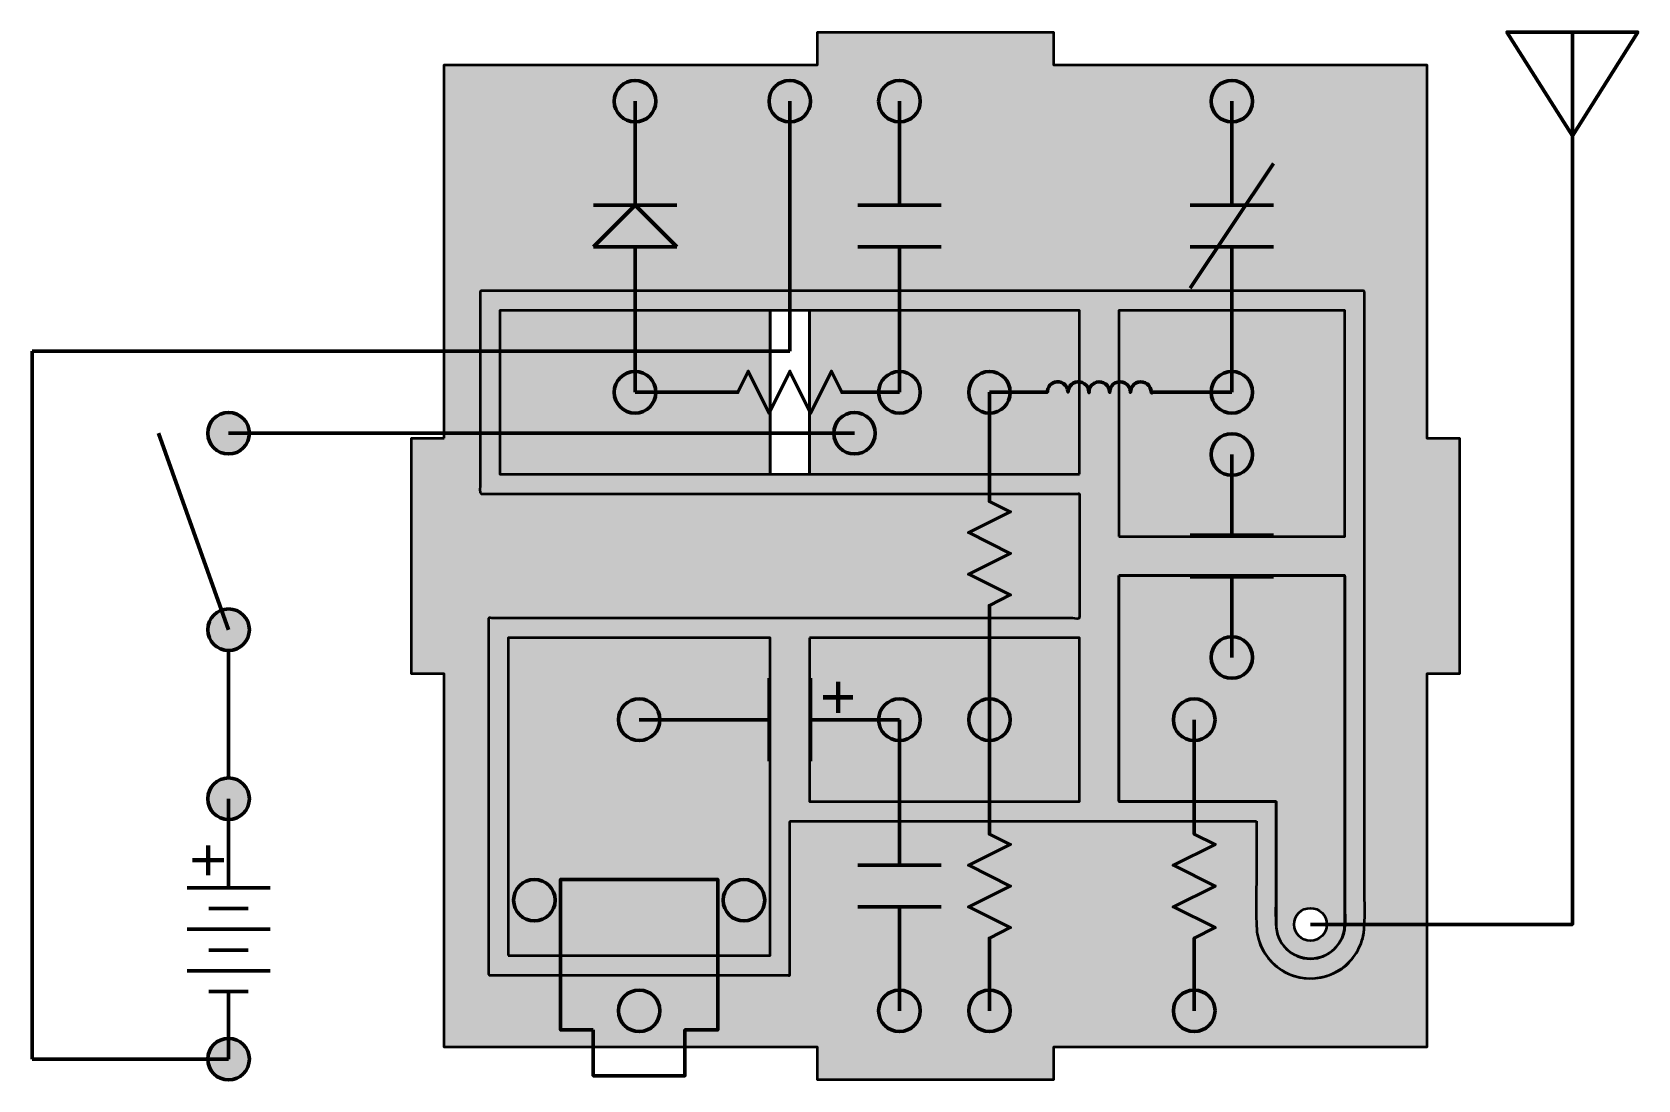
# Model space of a CAD drawing. Header units: inches. Extents: x -29 to 94, y 0 to 80.
import ezdxf

# ---------------------------------------------------------------- set-up
doc = ezdxf.new("R2010")
doc.units = ezdxf.units.IN
doc.header["$MEASUREMENT"] = 0
for name, color, linetype in [('0.01uF caps', 7, 'Continuous'), ('10k resistor', 7, 'Continuous'), ('10pF cap', 7, 'Continuous'), ('1_8_ jack', 7, 'Continuous'), ('1uF cap', 7, 'Continuous'), ('270 ohm resistor', 7, 'Continuous'), ('27k resistor', 7, 'Continuous'), ('470 ohm resistor', 7, 'Continuous'), ('antenna', 7, 'Continuous'), ('coil', 7, 'Continuous'), ('ground plane', 7, 'Continuous'), ('LED', 7, 'Continuous'), ('switch+battery', 7, 'Continuous'), ('trimmer cap', 7, 'Continuous')]:
    doc.layers.add(name, color=color, linetype=linetype)

# ---------------------------------------------------------------- blocks, each defined once
blk = doc.blocks.new('block 3')
at = {"layer": '1uF cap', "color": 7, "true_color": 0xffffff, "insert": (31.19, 27.57), "char_height": 3.3718, "attachment_point": 7}
blk.add_mtext('\\fArial|b0|i0|c0|p34;\\W1;+', dxfattribs=at)
blk = doc.blocks.new('block 2')
at = {"layer": '1uF cap'}
blk.add_blockref('block 3', (0, 0), dxfattribs=at)
blk = doc.blocks.new('block 5')
at = {"layer": 'switch+battery', "color": 7, "true_color": 0xffffff, "insert": (-13.9, 15.4), "char_height": 3.3718, "attachment_point": 7, "rotation": 90}
blk.add_mtext('\\fArial|b0|i0|c0|p34;\\W1;+', dxfattribs=at)
blk = doc.blocks.new('block 4')
at = {"layer": 'switch+battery'}
blk.add_blockref('block 5', (0, 0), dxfattribs=at)

msp = doc.modelspace()

# ---------------------------------------------------------------- hatches: boundary and pattern name
at = {"layer": '0.01uF caps', "true_color": 0xffffff}
h = msp.add_hatch(color=7, dxfattribs=at)
h.dxf.hatch_style = 2
edge = h.paths.add_edge_path()
edge.add_spline(control_points=[(35.66, 74.72), (35.66, 75.6), (36.37, 76.31), (37.25, 76.31), (38.13, 76.31), (38.84, 75.6), (38.84, 74.72), (38.84, 73.85), (38.13, 73.14), (37.25, 73.14), (36.37, 73.14), (35.66, 73.85), (35.66, 74.72)], knot_values=[0, 0, 0, 0, 1, 1, 1, 2, 2, 2, 3, 3, 3, 4, 4, 4, 4], degree=3, periodic=1)
h = msp.add_hatch(color=7, dxfattribs=at)
h.dxf.hatch_style = 2
edge = h.paths.add_edge_path()
edge.add_spline(control_points=[(38.84, 27.5), (38.84, 26.62), (38.13, 25.91), (37.25, 25.91), (36.37, 25.91), (35.66, 26.62), (35.66, 27.5), (35.66, 28.38), (36.37, 29.09), (37.25, 29.09), (38.13, 29.09), (38.84, 28.38), (38.84, 27.5)], knot_values=[0, 0, 0, 0, 1, 1, 1, 2, 2, 2, 3, 3, 3, 4, 4, 4, 4], degree=3, periodic=1)
h = msp.add_hatch(color=7, dxfattribs=at)
h.dxf.hatch_style = 2
edge = h.paths.add_edge_path()
edge.add_spline(control_points=[(38.84, 5.28), (38.84, 4.4), (38.13, 3.69), (37.25, 3.69), (36.37, 3.69), (35.66, 4.4), (35.66, 5.28), (35.66, 6.15), (36.37, 6.86), (37.25, 6.86), (38.13, 6.86), (38.84, 6.15), (38.84, 5.28)], knot_values=[0, 0, 0, 0, 1, 1, 1, 2, 2, 2, 3, 3, 3, 4, 4, 4, 4], degree=3, periodic=1)
at = {"layer": '10k resistor', "true_color": 0xffffff}
h = msp.add_hatch(color=7, dxfattribs=at)
h.dxf.hatch_style = 2
edge = h.paths.add_edge_path()
edge.add_spline(control_points=[(45.71, 27.5), (45.71, 26.62), (45, 25.91), (44.12, 25.91), (43.25, 25.91), (42.54, 26.62), (42.54, 27.5), (42.54, 28.38), (43.25, 29.09), (44.12, 29.09), (45, 29.09), (45.71, 28.38), (45.71, 27.5)], knot_values=[0, 0, 0, 0, 1, 1, 1, 2, 2, 2, 3, 3, 3, 4, 4, 4, 4], degree=3, periodic=1)
h = msp.add_hatch(color=7, dxfattribs=at)
h.dxf.hatch_style = 2
edge = h.paths.add_edge_path()
edge.add_spline(control_points=[(45.71, 5.28), (45.71, 4.4), (45, 3.69), (44.12, 3.69), (43.25, 3.69), (42.54, 4.4), (42.54, 5.28), (42.54, 6.15), (43.25, 6.86), (44.12, 6.86), (45, 6.86), (45.71, 6.15), (45.71, 5.28)], knot_values=[0, 0, 0, 0, 1, 1, 1, 2, 2, 2, 3, 3, 3, 4, 4, 4, 4], degree=3, periodic=1)
at = {"layer": '10pF cap', "true_color": 0xffffff}
h = msp.add_hatch(color=7, dxfattribs=at)
h.dxf.hatch_style = 2
edge = h.paths.add_edge_path()
edge.add_spline(control_points=[(61.04, 47.75), (61.04, 48.63), (61.75, 49.34), (62.63, 49.34), (63.5, 49.34), (64.21, 48.63), (64.21, 47.75), (64.21, 46.87), (63.5, 46.16), (62.63, 46.16), (61.75, 46.16), (61.04, 46.87), (61.04, 47.75)], knot_values=[0, 0, 0, 0, 1, 1, 1, 2, 2, 2, 3, 3, 3, 4, 4, 4, 4], degree=3, periodic=1)
h = msp.add_hatch(color=7, dxfattribs=at)
h.dxf.hatch_style = 2
edge = h.paths.add_edge_path()
edge.add_spline(control_points=[(61.04, 32.25), (61.04, 33.13), (61.75, 33.84), (62.63, 33.84), (63.5, 33.84), (64.21, 33.13), (64.21, 32.25), (64.21, 31.37), (63.5, 30.66), (62.63, 30.66), (61.75, 30.66), (61.04, 31.37), (61.04, 32.25)], knot_values=[0, 0, 0, 0, 1, 1, 1, 2, 2, 2, 3, 3, 3, 4, 4, 4, 4], degree=3, periodic=1)
at = {"layer": '1_8_ jack', "true_color": 0xffffff}
h = msp.add_hatch(color=7, dxfattribs=at)
h.dxf.hatch_style = 2
edge = h.paths.add_edge_path()
edge.add_spline(control_points=[(9.37, 15.31), (8.5, 15.31), (7.79, 14.6), (7.79, 13.72), (7.79, 12.85), (8.5, 12.14), (9.37, 12.14), (10.25, 12.14), (10.96, 12.85), (10.96, 13.72), (10.96, 14.6), (10.25, 15.31), (9.37, 15.31)], knot_values=[0, 0, 0, 0, 1, 1, 1, 2, 2, 2, 3, 3, 3, 4, 4, 4, 4], degree=3, periodic=1)
h = msp.add_hatch(color=7, dxfattribs=at)
h.dxf.hatch_style = 2
edge = h.paths.add_edge_path()
edge.add_spline(control_points=[(25.37, 15.31), (24.5, 15.31), (23.79, 14.6), (23.79, 13.72), (23.79, 12.85), (24.5, 12.14), (25.37, 12.14), (26.25, 12.14), (26.96, 12.85), (26.96, 13.72), (26.96, 14.6), (26.25, 15.31), (25.37, 15.31)], knot_values=[0, 0, 0, 0, 1, 1, 1, 2, 2, 2, 3, 3, 3, 4, 4, 4, 4], degree=3, periodic=1)
h = msp.add_hatch(color=7, dxfattribs=at)
h.dxf.hatch_style = 2
edge = h.paths.add_edge_path()
edge.add_spline(control_points=[(17.38, 6.86), (16.5, 6.86), (15.79, 6.15), (15.79, 5.28), (15.79, 4.4), (16.5, 3.69), (17.38, 3.69), (18.25, 3.69), (18.96, 4.4), (18.96, 5.28), (18.96, 6.15), (18.25, 6.86), (17.38, 6.86)], knot_values=[0, 0, 0, 0, 1, 1, 1, 2, 2, 2, 3, 3, 3, 4, 4, 4, 4], degree=3, periodic=1)
at = {"layer": '1uF cap', "true_color": 0xffffff}
h = msp.add_hatch(color=7, dxfattribs=at)
h.dxf.hatch_style = 2
edge = h.paths.add_edge_path()
edge.add_spline(control_points=[(18.96, 27.5), (18.96, 26.62), (18.25, 25.91), (17.38, 25.91), (16.5, 25.91), (15.79, 26.62), (15.79, 27.5), (15.79, 28.38), (16.5, 29.09), (17.38, 29.09), (18.25, 29.09), (18.96, 28.38), (18.96, 27.5)], knot_values=[0, 0, 0, 0, 1, 1, 1, 2, 2, 2, 3, 3, 3, 4, 4, 4, 4], degree=3, periodic=1)
at = {"layer": '270 ohm resistor', "true_color": 0xffffff}
h = msp.add_hatch(color=7, dxfattribs=at)
h.dxf.hatch_style = 2
edge = h.paths.add_edge_path()
edge.add_spline(control_points=[(18.65, 52.5), (18.65, 51.62), (17.94, 50.91), (17.06, 50.91), (16.19, 50.91), (15.47, 51.62), (15.47, 52.5), (15.47, 53.38), (16.19, 54.09), (17.06, 54.09), (17.94, 54.09), (18.65, 53.38), (18.65, 52.5)], knot_values=[0, 0, 0, 0, 1, 1, 1, 2, 2, 2, 3, 3, 3, 4, 4, 4, 4], degree=3, periodic=1)
h = msp.add_hatch(color=7, dxfattribs=at)
h.dxf.hatch_style = 2
edge = h.paths.add_edge_path()
edge.add_spline(control_points=[(35.66, 52.5), (35.66, 53.38), (36.37, 54.09), (37.25, 54.09), (38.13, 54.09), (38.84, 53.38), (38.84, 52.5), (38.84, 51.62), (38.13, 50.91), (37.25, 50.91), (36.37, 50.91), (35.66, 51.62), (35.66, 52.5)], knot_values=[0, 0, 0, 0, 1, 1, 1, 2, 2, 2, 3, 3, 3, 4, 4, 4, 4], degree=3, periodic=1)
at = {"layer": '27k resistor', "true_color": 0xffffff}
h = msp.add_hatch(color=7, dxfattribs=at)
h.dxf.hatch_style = 2
edge = h.paths.add_edge_path()
edge.add_spline(control_points=[(42.54, 52.5), (42.54, 53.38), (43.25, 54.09), (44.12, 54.09), (45, 54.09), (45.71, 53.38), (45.71, 52.5), (45.71, 51.62), (45, 50.91), (44.12, 50.91), (43.25, 50.91), (42.54, 51.62), (42.54, 52.5)], knot_values=[0, 0, 0, 0, 1, 1, 1, 2, 2, 2, 3, 3, 3, 4, 4, 4, 4], degree=3, periodic=1)
at = {"layer": '470 ohm resistor', "true_color": 0xffffff}
h = msp.add_hatch(color=7, dxfattribs=at)
h.dxf.hatch_style = 2
edge = h.paths.add_edge_path()
edge.add_spline(control_points=[(61.34, 27.5), (61.34, 26.62), (60.63, 25.91), (59.75, 25.91), (58.87, 25.91), (58.16, 26.62), (58.16, 27.5), (58.16, 28.38), (58.87, 29.09), (59.75, 29.09), (60.63, 29.09), (61.34, 28.38), (61.34, 27.5)], knot_values=[0, 0, 0, 0, 1, 1, 1, 2, 2, 2, 3, 3, 3, 4, 4, 4, 4], degree=3, periodic=1)
h = msp.add_hatch(color=7, dxfattribs=at)
h.dxf.hatch_style = 2
edge = h.paths.add_edge_path()
edge.add_spline(control_points=[(61.34, 5.28), (61.34, 4.4), (60.63, 3.69), (59.75, 3.69), (58.87, 3.69), (58.16, 4.4), (58.16, 5.28), (58.16, 6.15), (58.87, 6.86), (59.75, 6.86), (60.63, 6.86), (61.34, 6.15), (61.34, 5.28)], knot_values=[0, 0, 0, 0, 1, 1, 1, 2, 2, 2, 3, 3, 3, 4, 4, 4, 4], degree=3, periodic=1)
at = {"layer": 'ground plane', "true_color": 0xffa5fa}
h = msp.add_hatch(color=211, dxfattribs=at)
h.dxf.hatch_style = 2
h.paths.add_polyline_path([(2.5, 49), (2.5, 77.5), (26.67, 77.5), (31, 77.5), (31, 80), (49, 80), (49, 77.5), (53.33, 77.5), (77.5, 77.5), (77.5, 53.33), (77.5, 49), (80, 49), (80, 31), (77.5, 31), (77.5, 26.67), (77.5, 2.5), (53.33, 2.5), (49, 2.5), (49, 0), (31, 0), (31, 2.5), (26.67, 2.5), (2.5, 2.5), (2.5, 26.67), (2.5, 31), (0, 31), (0, 49)])
edge = h.paths.add_edge_path()
edge.add_spline(control_points=[(64.5, 19.75), (64.5, 18.36), (64.5, 16.96), (64.5, 15.57), (64.5, 14.88), (64.44, 11.86), (64.56, 11.16), (64.96, 8.88), (67.15, 7.38), (69.43, 7.83), (70.55, 8.05), (71.53, 8.73), (72.13, 9.71), (72.43, 10.19), (72.61, 10.68), (72.7, 11.24), (72.72, 11.37), (72.73, 11.5), (72.74, 11.63), (72.81, 12.8), (72.75, 13.97), (72.75, 15.15), (72.75, 21.7), (72.75, 28.26), (72.75, 34.82), (72.75, 41.25), (72.75, 47.68), (72.75, 54.11), (72.75, 55.71), (72.75, 57.32), (72.75, 58.93), (72.75, 59.33), (72.75, 59.73), (72.75, 60.13), (72.75, 60.31), (72.6, 60.25), (72.49, 60.25), (72.35, 60.25), (72.21, 60.25), (72.07, 60.25), (71.79, 60.25), (71.51, 60.25), (71.23, 60.25), (70.11, 60.25), (68.99, 60.25), (67.86, 60.25), (63.38, 60.25), (58.89, 60.25), (54.41, 60.25), (39.81, 60.25), (25.22, 60.25), (10.63, 60.25), (9.08, 60.25), (7.53, 60.25), (5.98, 60.25), (5.79, 60.25), (5.59, 60.25), (5.4, 60.25), (5.32, 60.25), (5.25, 60.25), (5.25, 60.15), (5.25, 60.06), (5.25, 59.97), (5.25, 59.88), (5.25, 59.71), (5.25, 59.53), (5.25, 59.35), (5.25, 58.64), (5.25, 57.93), (5.25, 57.22), (5.25, 55.79), (5.25, 54.37), (5.25, 52.94), (5.25, 51.52), (5.25, 50.1), (5.25, 48.67), (5.25, 47.96), (5.25, 47.25), (5.25, 46.54), (5.25, 46.18), (5.25, 45.83), (5.25, 45.47), (5.25, 45.38), (5.14, 44.75), (5.32, 44.75), (6.39, 44.75), (7.46, 44.75), (8.53, 44.75), (10.69, 44.75), (12.85, 44.75), (15, 44.75), (19.38, 44.75), (23.76, 44.75), (28.14, 44.75), (31.96, 44.75), (35.78, 44.75), (39.6, 44.75), (41.54, 44.75), (43.47, 44.75), (45.4, 44.75), (46.37, 44.75), (47.35, 44.75), (48.32, 44.75), (48.81, 44.75), (49.29, 44.75), (49.78, 44.75), (50.03, 44.75), (50.27, 44.75), (50.51, 44.75), (50.64, 44.75), (50.76, 44.75), (50.88, 44.75), (50.92, 44.75), (51, 44.8), (51, 44.72), (51, 44.7), (51, 44.67), (51, 44.65), (51, 43.03), (51, 41.41), (51, 39.79), (51, 38.98), (51, 38.17), (51, 37.36), (51, 36.96), (51, 36.55), (51, 36.15), (51, 35.94), (51, 35.74), (51, 35.54), (51, 35.49), (51, 35.44), (51, 35.39), (51, 35.04), (50.67, 35.25), (50.48, 35.25), (46.84, 35.25), (43.2, 35.25), (39.56, 35.25), (31.14, 35.25), (22.71, 35.25), (14.29, 35.25), (12.23, 35.25), (10.17, 35.25), (8.11, 35.25), (7.6, 35.25), (7.09, 35.25), (6.58, 35.25), (6.45, 35.25), (6.33, 35.25), (6.2, 35.25), (6.13, 35.25), (5.87, 35.34), (5.87, 35.21), (5.87, 35.05), (5.87, 34.89), (5.87, 34.73), (5.87, 34.1), (5.87, 33.46), (5.87, 32.82), (5.87, 30.27), (5.87, 27.73), (5.87, 25.18), (5.87, 20.55), (5.87, 15.93), (5.87, 11.31), (5.87, 10.73), (5.87, 10.15), (5.87, 9.58), (5.87, 9.29), (5.87, 9), (5.87, 8.71), (5.87, 8.56), (5.87, 8.42), (5.87, 8.27), (5.87, 8.2), (5.87, 8.13), (5.87, 8.06), (5.87, 7.97), (5.95, 8), (6.01, 8), (6.98, 8), (7.96, 8), (8.94, 8), (10.89, 8), (12.84, 8), (14.79, 8), (18.69, 8), (22.59, 8), (26.49, 8), (26.98, 8), (27.47, 8), (27.96, 8), (28.2, 8), (28.44, 8), (28.69, 8), (28.75, 8), (28.88, 7.91), (28.88, 8.03), (28.88, 8.1), (28.88, 8.16), (28.88, 8.22), (28.88, 8.35), (28.88, 8.47), (28.88, 8.6), (28.88, 9.6), (28.88, 10.6), (28.88, 11.6), (28.88, 13.64), (28.88, 15.68), (28.88, 17.72), (28.88, 18.23), (28.88, 18.74), (28.88, 19.25), (28.88, 19.38), (28.88, 19.51), (28.88, 19.64), (28.88, 19.69), (28.87, 19.75), (28.94, 19.75), (29, 19.75), (29.05, 19.75), (29.11, 19.75), (29.33, 19.75), (29.55, 19.75), (29.78, 19.75), (30.67, 19.75), (31.56, 19.75), (32.45, 19.75), (36.01, 19.75), (39.57, 19.75), (43.13, 19.75), (50.25, 19.75), (57.38, 19.75), (64.5, 19.75)], knot_values=[0, 0, 0, 0, 1, 1, 1, 2, 2, 2, 3, 3, 3, 4, 4, 4, 5, 5, 5, 6, 6, 6, 7, 7, 7, 8, 8, 8, 9, 9, 9, 10, 10, 10, 11, 11, 11, 12, 12, 12, 13, 13, 13, 14, 14, 14, 15, 15, 15, 16, 16, 16, 17, 17, 17, 18, 18, 18, 19, 19, 19, 20, 20, 20, 21, 21, 21, 22, 22, 22, 23, 23, 23, 24, 24, 24, 25, 25, 25, 26, 26, 26, 27, 27, 27, 28, 28, 28, 29, 29, 29, 30, 30, 30, 31, 31, 31, 32, 32, 32, 33, 33, 33, 34, 34, 34, 35, 35, 35, 36, 36, 36, 37, 37, 37, 38, 38, 38, 39, 39, 39, 40, 40, 40, 41, 41, 41, 42, 42, 42, 43, 43, 43, 44, 44, 44, 45, 45, 45, 46, 46, 46, 47, 47, 47, 48, 48, 48, 49, 49, 49, 50, 50, 50, 51, 51, 51, 52, 52, 52, 53, 53, 53, 54, 54, 54, 55, 55, 55, 56, 56, 56, 57, 57, 57, 58, 58, 58, 59, 59, 59, 60, 60, 60, 61, 61, 61, 62, 62, 62, 63, 63, 63, 64, 64, 64, 65, 65, 65, 66, 66, 66, 67, 67, 67, 68, 68, 68, 69, 69, 69, 70, 70, 70, 71, 71, 71, 72, 72, 72, 73, 73, 73, 74, 74, 74, 75, 75, 75, 76, 76, 76, 77, 77, 77, 78, 78, 78, 78], degree=3, periodic=1)
at = {"layer": 'ground plane', "true_color": 0xe7cde8}
h = msp.add_hatch(color=254, dxfattribs=at)
h.dxf.hatch_style = 2
edge = h.paths.add_edge_path()
edge.add_spline(control_points=[(64.5, 19.75), (57.38, 19.75), (50.25, 19.75), (43.13, 19.75), (39.57, 19.75), (36.01, 19.75), (32.45, 19.75), (31.56, 19.75), (30.67, 19.75), (29.78, 19.75), (29.55, 19.75), (29.33, 19.75), (29.11, 19.75), (29.05, 19.75), (29, 19.75), (28.94, 19.75), (28.87, 19.75), (28.88, 19.69), (28.88, 19.64), (28.88, 19.51), (28.88, 19.38), (28.88, 19.25), (28.88, 18.74), (28.88, 18.23), (28.88, 17.72), (28.88, 15.68), (28.88, 13.64), (28.88, 11.6), (28.88, 10.6), (28.88, 9.6), (28.88, 8.6), (28.88, 8.47), (28.88, 8.35), (28.88, 8.22), (28.88, 8.16), (28.88, 8.1), (28.88, 8.03), (28.88, 7.91), (28.75, 8), (28.69, 8), (28.44, 8), (28.2, 8), (27.96, 8), (27.47, 8), (26.98, 8), (26.49, 8), (22.59, 8), (18.69, 8), (14.79, 8), (12.84, 8), (10.89, 8), (8.94, 8), (7.96, 8), (6.98, 8), (6.01, 8), (5.95, 8), (5.87, 7.97), (5.87, 8.06), (5.87, 8.13), (5.87, 8.2), (5.87, 8.27), (5.87, 8.42), (5.87, 8.56), (5.87, 8.71), (5.87, 9), (5.87, 9.29), (5.87, 9.58), (5.87, 10.15), (5.87, 10.73), (5.87, 11.31), (5.87, 15.93), (5.87, 20.55), (5.87, 25.18), (5.87, 27.73), (5.87, 30.28), (5.87, 32.83), (5.87, 33.46), (5.87, 34.1), (5.87, 34.74), (5.87, 34.9), (5.87, 35.06), (5.87, 35.22), (5.87, 35.35), (6.14, 35.25), (6.2, 35.25), (6.33, 35.25), (6.46, 35.25), (6.59, 35.25), (7.1, 35.25), (7.61, 35.25), (8.12, 35.25), (10.18, 35.25), (12.24, 35.25), (14.29, 35.25), (22.72, 35.25), (31.15, 35.25), (39.58, 35.25), (43.22, 35.25), (46.85, 35.25), (50.49, 35.25), (50.68, 35.25), (51, 35.05), (51, 35.39), (51, 35.44), (51, 35.49), (51, 35.54), (51, 35.74), (51, 35.94), (51, 36.15), (51, 36.55), (51, 36.96), (51, 37.36), (51, 38.17), (51, 38.98), (51, 39.79), (51, 41.41), (51, 43.03), (51, 44.65), (51, 44.67), (51, 44.7), (51, 44.72), (51, 44.8), (50.92, 44.75), (50.88, 44.75), (50.76, 44.75), (50.64, 44.75), (50.51, 44.75), (50.27, 44.75), (50.03, 44.75), (49.78, 44.75), (49.29, 44.75), (48.81, 44.75), (48.32, 44.75), (47.35, 44.75), (46.37, 44.75), (45.4, 44.75), (43.47, 44.75), (41.54, 44.75), (39.6, 44.75), (35.78, 44.75), (31.96, 44.75), (28.14, 44.75), (23.76, 44.75), (19.38, 44.75), (15, 44.75), (12.85, 44.75), (10.69, 44.75), (8.53, 44.75), (7.46, 44.75), (6.39, 44.75), (5.32, 44.75), (5.14, 44.75), (5.25, 45.38), (5.25, 45.47), (5.25, 45.83), (5.25, 46.18), (5.25, 46.54), (5.25, 47.25), (5.25, 47.96), (5.25, 48.67), (5.25, 50.1), (5.25, 51.52), (5.25, 52.94), (5.25, 54.37), (5.25, 55.79), (5.25, 57.21), (5.25, 57.93), (5.25, 58.64), (5.25, 59.35), (5.25, 59.53), (5.25, 59.71), (5.25, 59.88), (5.25, 59.97), (5.25, 60.06), (5.25, 60.15), (5.25, 60.25), (5.32, 60.25), (5.4, 60.25), (5.59, 60.25), (5.79, 60.25), (5.98, 60.25), (7.53, 60.25), (9.08, 60.25), (10.63, 60.25), (25.22, 60.25), (39.81, 60.25), (54.41, 60.25), (58.89, 60.25), (63.38, 60.25), (67.86, 60.25), (68.99, 60.25), (70.11, 60.25), (71.23, 60.25), (71.51, 60.25), (71.79, 60.25), (72.07, 60.25), (72.21, 60.25), (72.35, 60.25), (72.49, 60.25), (72.6, 60.25), (72.75, 60.31), (72.75, 60.13), (72.75, 59.73), (72.75, 59.33), (72.75, 58.93), (72.75, 57.32), (72.75, 55.71), (72.75, 54.11), (72.75, 47.68), (72.75, 41.25), (72.75, 34.82), (72.75, 28.26), (72.75, 21.7), (72.75, 15.15), (72.75, 13.97), (72.81, 12.8), (72.74, 11.63), (72.73, 11.5), (72.72, 11.37), (72.7, 11.24), (72.58, 10.48), (72.29, 9.84), (71.76, 9.18), (71.51, 8.86), (71.2, 8.59), (70.86, 8.38), (68.16, 6.78), (65.05, 8.4), (64.56, 11.16), (64.44, 11.86), (64.5, 14.88), (64.5, 15.57), (64.5, 16.96), (64.5, 18.36), (64.5, 19.75)], knot_values=[0, 0, 0, 0, 1, 1, 1, 2, 2, 2, 3, 3, 3, 4, 4, 4, 5, 5, 5, 6, 6, 6, 7, 7, 7, 8, 8, 8, 9, 9, 9, 10, 10, 10, 11, 11, 11, 12, 12, 12, 13, 13, 13, 14, 14, 14, 15, 15, 15, 16, 16, 16, 17, 17, 17, 18, 18, 18, 19, 19, 19, 20, 20, 20, 21, 21, 21, 22, 22, 22, 23, 23, 23, 24, 24, 24, 25, 25, 25, 26, 26, 26, 27, 27, 27, 28, 28, 28, 29, 29, 29, 30, 30, 30, 31, 31, 31, 32, 32, 32, 33, 33, 33, 34, 34, 34, 35, 35, 35, 36, 36, 36, 37, 37, 37, 38, 38, 38, 39, 39, 39, 40, 40, 40, 41, 41, 41, 42, 42, 42, 43, 43, 43, 44, 44, 44, 45, 45, 45, 46, 46, 46, 47, 47, 47, 48, 48, 48, 49, 49, 49, 50, 50, 50, 51, 51, 51, 52, 52, 52, 53, 53, 53, 54, 54, 54, 55, 55, 55, 56, 56, 56, 57, 57, 57, 58, 58, 58, 59, 59, 59, 60, 60, 60, 61, 61, 61, 62, 62, 62, 63, 63, 63, 64, 64, 64, 65, 65, 65, 66, 66, 66, 67, 67, 67, 68, 68, 68, 69, 69, 69, 70, 70, 70, 71, 71, 71, 72, 72, 72, 73, 73, 73, 74, 74, 74, 75, 75, 75, 76, 76, 76, 77, 77, 77, 78, 78, 78, 78], degree=3, periodic=1)
h.paths.add_polyline_path([(27.37, 46.25), (27.37, 58.75), (22.63, 58.75), (6.75, 58.75), (6.75, 46.25), (22.63, 46.25)])
h.paths.add_polyline_path([(30.38, 33.75), (30.38, 21.25), (51, 21.25), (51, 33.75)])
h.paths.add_polyline_path([(7.37, 9.5), (27.37, 9.5), (27.37, 33.75), (7.37, 33.75)])
edge = h.paths.add_edge_path()
edge.add_spline(control_points=[(54, 38.5), (54, 34.72), (54, 30.94), (54, 27.16), (54, 25.27), (54, 23.38), (54, 21.48), (54, 21.43), (54, 21.37), (54, 21.31), (54, 21.23), (54.07, 21.25), (54.12, 21.25), (54.24, 21.25), (54.36, 21.25), (54.47, 21.25), (54.71, 21.25), (54.95, 21.25), (55.18, 21.25), (55.66, 21.25), (56.13, 21.25), (56.6, 21.25), (57.55, 21.25), (58.49, 21.25), (59.44, 21.25), (61.33, 21.25), (63.22, 21.25), (65.11, 21.25), (65.34, 21.25), (65.58, 21.25), (65.82, 21.25), (65.88, 21.25), (65.94, 21.25), (65.99, 21.25), (66.05, 21.25), (66, 21.19), (66, 21.17), (66, 21.14), (66, 21.11), (66, 21.08), (66, 20.96), (66, 20.84), (66, 20.72), (66, 20.25), (66, 19.78), (66, 19.31), (66, 18.36), (66, 17.42), (66, 16.47), (66, 15.53), (66, 14.58), (66, 13.64), (66, 12.99), (65.93, 11.53), (66.2, 10.88), (67, 8.91), (69.69, 8.67), (70.83, 10.46), (71.41, 11.36), (71.25, 12.25), (71.25, 13.19), (71.25, 14.14), (71.25, 15.09), (71.25, 16.03), (71.25, 17.93), (71.25, 19.82), (71.25, 21.72), (71.25, 25.5), (71.25, 29.28), (71.25, 33.06), (71.25, 34.01), (71.25, 34.95), (71.25, 35.9), (71.25, 36.37), (71.25, 36.84), (71.25, 37.32), (71.25, 37.55), (71.25, 37.79), (71.25, 38.03), (71.25, 38.14), (71.25, 38.26), (71.25, 38.38), (71.25, 38.43), (71.27, 38.5), (71.19, 38.5), (71.13, 38.5), (71.07, 38.5), (71.02, 38.5), (69.12, 38.5), (67.23, 38.5), (65.34, 38.5), (61.56, 38.5), (57.78, 38.5), (54, 38.5)], knot_values=[0, 0, 0, 0, 1, 1, 1, 2, 2, 2, 3, 3, 3, 4, 4, 4, 5, 5, 5, 6, 6, 6, 7, 7, 7, 8, 8, 8, 9, 9, 9, 10, 10, 10, 11, 11, 11, 12, 12, 12, 13, 13, 13, 14, 14, 14, 15, 15, 15, 16, 16, 16, 17, 17, 17, 18, 18, 18, 19, 19, 19, 20, 20, 20, 21, 21, 21, 22, 22, 22, 23, 23, 23, 24, 24, 24, 25, 25, 25, 26, 26, 26, 27, 27, 27, 28, 28, 28, 29, 29, 29, 30, 30, 30, 31, 31, 31, 31], degree=3, periodic=1)
h.paths.add_polyline_path([(54, 41.5), (71.25, 41.5), (71.25, 58.75), (58.75, 58.75), (54, 58.75)])
h.paths.add_polyline_path([(51, 46.25), (51, 58.75), (46.25, 58.75), (30.38, 58.75), (30.38, 46.25), (46.25, 46.25)])
h.paths.add_polyline_path([(27.37, 46.25), (30.38, 46.25), (30.38, 58.75), (27.37, 58.75)])
at = {"layer": 'ground plane', "true_color": 0xffa5fa}
h = msp.add_hatch(color=211, dxfattribs=at)
h.dxf.hatch_style = 2
h.paths.add_polyline_path([(27.37, 46.25), (22.63, 46.25), (6.75, 46.25), (6.75, 58.75), (22.63, 58.75), (27.37, 58.75)])
h = msp.add_hatch(color=211, dxfattribs=at)
h.dxf.hatch_style = 2
h.paths.add_polyline_path([(51, 46.25), (46.25, 46.25), (30.38, 46.25), (30.38, 58.75), (46.25, 58.75), (51, 58.75)])
h = msp.add_hatch(color=211, dxfattribs=at)
h.dxf.hatch_style = 2
h.paths.add_polyline_path([(54, 41.5), (54, 58.75), (58.75, 58.75), (71.25, 58.75), (71.25, 41.5)])
h = msp.add_hatch(color=211, dxfattribs=at)
h.dxf.hatch_style = 2
edge = h.paths.add_edge_path()
edge.add_spline(control_points=[(54, 38.5), (57.78, 38.5), (61.56, 38.5), (65.34, 38.5), (67.23, 38.5), (69.12, 38.5), (71.02, 38.5), (71.07, 38.5), (71.13, 38.5), (71.19, 38.5), (71.27, 38.5), (71.25, 38.43), (71.25, 38.38), (71.25, 38.26), (71.25, 38.14), (71.25, 38.03), (71.25, 37.79), (71.25, 37.55), (71.25, 37.32), (71.25, 36.84), (71.25, 36.37), (71.25, 35.9), (71.25, 34.95), (71.25, 34.01), (71.25, 33.06), (71.25, 29.28), (71.25, 25.5), (71.25, 21.72), (71.25, 19.82), (71.25, 17.93), (71.25, 16.03), (71.25, 15.08), (71.25, 14.14), (71.25, 13.19), (71.25, 12.24), (71.41, 11.36), (70.83, 10.45), (69.68, 8.67), (67, 8.92), (66.2, 10.88), (65.93, 11.53), (66, 13), (66, 13.64), (66, 14.58), (66, 15.53), (66, 16.47), (66, 17.42), (66, 18.36), (66, 19.31), (66, 19.78), (66, 20.25), (66, 20.72), (66, 20.84), (66, 20.96), (66, 21.08), (66, 21.11), (66, 21.14), (66, 21.17), (66, 21.19), (66.05, 21.25), (65.99, 21.25), (65.94, 21.25), (65.88, 21.25), (65.82, 21.25), (65.58, 21.25), (65.34, 21.25), (65.11, 21.25), (63.22, 21.25), (61.33, 21.25), (59.44, 21.25), (58.49, 21.25), (57.55, 21.25), (56.6, 21.25), (56.13, 21.25), (55.66, 21.25), (55.18, 21.25), (54.95, 21.25), (54.71, 21.25), (54.47, 21.25), (54.36, 21.25), (54.24, 21.25), (54.12, 21.25), (54.07, 21.25), (54, 21.23), (54, 21.31), (54, 21.37), (54, 21.43), (54, 21.48), (54, 23.38), (54, 25.27), (54, 27.16), (54, 30.94), (54, 34.72), (54, 38.5)], knot_values=[0, 0, 0, 0, 1, 1, 1, 2, 2, 2, 3, 3, 3, 4, 4, 4, 5, 5, 5, 6, 6, 6, 7, 7, 7, 8, 8, 8, 9, 9, 9, 10, 10, 10, 11, 11, 11, 12, 12, 12, 13, 13, 13, 14, 14, 14, 15, 15, 15, 16, 16, 16, 17, 17, 17, 18, 18, 18, 19, 19, 19, 20, 20, 20, 21, 21, 21, 22, 22, 22, 23, 23, 23, 24, 24, 24, 25, 25, 25, 26, 26, 26, 27, 27, 27, 28, 28, 28, 29, 29, 29, 30, 30, 30, 31, 31, 31, 31], degree=3, periodic=1)
edge = h.paths.add_edge_path()
edge.add_spline(control_points=[(69.88, 11.87), (69.88, 12.57), (69.32, 13.12), (68.63, 13.12), (67.93, 13.12), (67.38, 12.57), (67.38, 11.87), (67.38, 11.18), (67.93, 10.62), (68.63, 10.62), (69.32, 10.62), (69.88, 11.18), (69.88, 11.87)], knot_values=[0, 0, 0, 0, 1, 1, 1, 2, 2, 2, 3, 3, 3, 4, 4, 4, 4], degree=3, periodic=1)
h = msp.add_hatch(color=211, dxfattribs=at)
h.dxf.hatch_style = 2
h.paths.add_polyline_path([(7.37, 9.5), (7.37, 33.75), (27.37, 33.75), (27.37, 9.5)])
h = msp.add_hatch(color=211, dxfattribs=at)
h.dxf.hatch_style = 2
h.paths.add_polyline_path([(30.38, 33.75), (51, 33.75), (51, 21.25), (30.38, 21.25)])
at = {"layer": 'LED', "true_color": 0xffffff}
h = msp.add_hatch(color=7, dxfattribs=at)
h.dxf.hatch_style = 2
edge = h.paths.add_edge_path()
edge.add_spline(control_points=[(15.47, 74.72), (15.47, 75.6), (16.19, 76.31), (17.06, 76.31), (17.94, 76.31), (18.65, 75.6), (18.65, 74.72), (18.65, 73.85), (17.94, 73.14), (17.06, 73.14), (16.19, 73.14), (15.47, 73.85), (15.47, 74.72)], knot_values=[0, 0, 0, 0, 1, 1, 1, 2, 2, 2, 3, 3, 3, 4, 4, 4, 4], degree=3, periodic=1)
h = msp.add_hatch(color=7, dxfattribs=at)
h.dxf.hatch_style = 2
h.paths.add_polyline_path([(20.24, 63.61), (13.89, 63.61), (17.06, 66.79)])
h = msp.add_hatch(color=7, dxfattribs=at)
h.dxf.hatch_style = 2
h.paths.add_polyline_path([(20.24, 63.61), (13.89, 63.61), (17.06, 66.79)])
at = {"layer": 'switch+battery', "true_color": 0xffffff}
h = msp.add_hatch(color=7, dxfattribs=at)
h.dxf.hatch_style = 2
edge = h.paths.add_edge_path()
edge.add_spline(control_points=[(27.29, 74.72), (27.29, 75.6), (28, 76.31), (28.88, 76.31), (29.75, 76.31), (30.46, 75.6), (30.46, 74.72), (30.46, 73.85), (29.75, 73.14), (28.88, 73.14), (28, 73.14), (27.29, 73.85), (27.29, 74.72)], knot_values=[0, 0, 0, 0, 1, 1, 1, 2, 2, 2, 3, 3, 3, 4, 4, 4, 4], degree=3, periodic=1)
h = msp.add_hatch(color=7, dxfattribs=at)
h.dxf.hatch_style = 2
edge = h.paths.add_edge_path()
edge.add_spline(control_points=[(-12.38, 49.37), (-12.38, 50.25), (-13.09, 50.96), (-13.97, 50.96), (-14.85, 50.96), (-15.56, 50.25), (-15.56, 49.37), (-15.56, 48.5), (-14.85, 47.79), (-13.97, 47.79), (-13.09, 47.79), (-12.38, 48.5), (-12.38, 49.37)], knot_values=[0, 0, 0, 0, 1, 1, 1, 2, 2, 2, 3, 3, 3, 4, 4, 4, 4], degree=3, periodic=1)
h = msp.add_hatch(color=7, dxfattribs=at)
h.dxf.hatch_style = 2
edge = h.paths.add_edge_path()
edge.add_spline(control_points=[(35.4, 49.37), (35.4, 50.25), (34.69, 50.96), (33.81, 50.96), (32.94, 50.96), (32.23, 50.25), (32.23, 49.37), (32.23, 48.5), (32.94, 47.79), (33.81, 47.79), (34.69, 47.79), (35.4, 48.5), (35.4, 49.37)], knot_values=[0, 0, 0, 0, 1, 1, 1, 2, 2, 2, 3, 3, 3, 4, 4, 4, 4], degree=3, periodic=1)
h = msp.add_hatch(color=7, dxfattribs=at)
h.dxf.hatch_style = 2
edge = h.paths.add_edge_path()
edge.add_spline(control_points=[(-13.97, 35.96), (-14.85, 35.96), (-15.56, 35.25), (-15.56, 34.37), (-15.56, 33.5), (-14.85, 32.79), (-13.97, 32.79), (-13.09, 32.79), (-12.38, 33.5), (-12.38, 34.37), (-12.38, 35.25), (-13.09, 35.96), (-13.97, 35.96)], knot_values=[0, 0, 0, 0, 1, 1, 1, 2, 2, 2, 3, 3, 3, 4, 4, 4, 4], degree=3, periodic=1)
h = msp.add_hatch(color=7, dxfattribs=at)
h.dxf.hatch_style = 2
edge = h.paths.add_edge_path()
edge.add_spline(control_points=[(-13.97, 23.05), (-14.85, 23.05), (-15.56, 22.34), (-15.56, 21.46), (-15.56, 20.59), (-14.85, 19.88), (-13.97, 19.88), (-13.09, 19.88), (-12.38, 20.59), (-12.38, 21.46), (-12.38, 22.34), (-13.09, 23.05), (-13.97, 23.05)], knot_values=[0, 0, 0, 0, 1, 1, 1, 2, 2, 2, 3, 3, 3, 4, 4, 4, 4], degree=3, periodic=1)
h = msp.add_hatch(color=7, dxfattribs=at)
h.dxf.hatch_style = 2
edge = h.paths.add_edge_path()
edge.add_spline(control_points=[(-13.97, 3.17), (-14.85, 3.17), (-15.56, 2.46), (-15.56, 1.59), (-15.56, 0.71), (-14.85, 0), (-13.97, 0), (-13.09, 0), (-12.38, 0.71), (-12.38, 1.59), (-12.38, 2.46), (-13.09, 3.17), (-13.97, 3.17)], knot_values=[0, 0, 0, 0, 1, 1, 1, 2, 2, 2, 3, 3, 3, 4, 4, 4, 4], degree=3, periodic=1)
at = {"layer": 'trimmer cap', "true_color": 0xffffff}
h = msp.add_hatch(color=7, dxfattribs=at)
h.dxf.hatch_style = 2
edge = h.paths.add_edge_path()
edge.add_spline(control_points=[(61.04, 74.72), (61.04, 75.6), (61.75, 76.31), (62.63, 76.31), (63.5, 76.31), (64.21, 75.6), (64.21, 74.72), (64.21, 73.85), (63.5, 73.14), (62.63, 73.14), (61.75, 73.14), (61.04, 73.85), (61.04, 74.72)], knot_values=[0, 0, 0, 0, 1, 1, 1, 2, 2, 2, 3, 3, 3, 4, 4, 4, 4], degree=3, periodic=1)
h = msp.add_hatch(color=7, dxfattribs=at)
h.dxf.hatch_style = 2
edge = h.paths.add_edge_path()
edge.add_spline(control_points=[(61.04, 52.5), (61.04, 53.38), (61.75, 54.09), (62.63, 54.09), (63.5, 54.09), (64.21, 53.38), (64.21, 52.5), (64.21, 51.62), (63.5, 50.91), (62.63, 50.91), (61.75, 50.91), (61.04, 51.62), (61.04, 52.5)], knot_values=[0, 0, 0, 0, 1, 1, 1, 2, 2, 2, 3, 3, 3, 4, 4, 4, 4], degree=3, periodic=1)

# ---------------------------------------------------------------- linework, layer by layer
at = {"layer": '0.01uF caps', "color": 7, "lineweight": 50, "true_color": 0xffffff}
for points in [[(37.25, 74.72), (37.25, 66.79)], [(34.08, 66.79), (40.43, 66.79)], [(34.08, 63.61), (40.43, 63.61)], [(37.25, 63.61), (37.25, 52.5)], [(37.25, 16.39), (37.25, 27.5)], [(40.43, 16.39), (34.08, 16.39)], [(40.43, 13.21), (34.08, 13.21)], [(37.25, 5.28), (37.25, 13.21)]]:
    msp.add_lwpolyline(points, dxfattribs=at)
for points in [[(35.66, 74.72), (35.66, 73.85), (36.37, 73.14), (37.25, 73.14), (38.13, 73.14), (38.84, 73.85), (38.84, 74.72), (38.84, 75.6), (38.13, 76.31), (37.25, 76.31), (36.37, 76.31), (35.66, 75.6), (35.66, 74.72)], [(38.84, 27.5), (38.84, 28.38), (38.13, 29.09), (37.25, 29.09), (36.37, 29.09), (35.66, 28.38), (35.66, 27.5), (35.66, 26.62), (36.37, 25.91), (37.25, 25.91), (38.13, 25.91), (38.84, 26.62), (38.84, 27.5)], [(38.84, 5.28), (38.84, 6.15), (38.13, 6.86), (37.25, 6.86), (36.37, 6.86), (35.66, 6.15), (35.66, 5.28), (35.66, 4.4), (36.37, 3.69), (37.25, 3.69), (38.13, 3.69), (38.84, 4.4), (38.84, 5.28)]]:
    msp.add_open_spline(points, degree=3, knots=[0, 0, 0, 0, 1, 1, 1, 2, 2, 2, 3, 3, 3, 4, 4, 4, 4], dxfattribs=at)
at = {"layer": '0.01uF caps', "lineweight": 0}
for points in [[(35.66, 74.72), (35.66, 75.6), (36.37, 76.31), (37.25, 76.31), (38.13, 76.31), (38.84, 75.6), (38.84, 74.72), (38.84, 73.85), (38.13, 73.14), (37.25, 73.14), (36.37, 73.14), (35.66, 73.85), (35.66, 74.72)], [(38.84, 27.5), (38.84, 26.62), (38.13, 25.91), (37.25, 25.91), (36.37, 25.91), (35.66, 26.62), (35.66, 27.5), (35.66, 28.38), (36.37, 29.09), (37.25, 29.09), (38.13, 29.09), (38.84, 28.38), (38.84, 27.5)], [(38.84, 5.28), (38.84, 4.4), (38.13, 3.69), (37.25, 3.69), (36.37, 3.69), (35.66, 4.4), (35.66, 5.28), (35.66, 6.15), (36.37, 6.86), (37.25, 6.86), (38.13, 6.86), (38.84, 6.15), (38.84, 5.28)]]:
    msp.add_open_spline(points, degree=3, knots=[0, 0, 0, 0, 1, 1, 1, 2, 2, 2, 3, 3, 3, 4, 4, 4, 4], dxfattribs=at)
at = {"layer": '10k resistor', "color": 7, "lineweight": 50, "true_color": 0xffffff}
msp.add_lwpolyline([(44.12, 27.5), (44.12, 21.15), (44.12, 18.77), (45.71, 17.98), (42.54, 16.39), (45.71, 14.8), (42.54, 13.21), (45.71, 11.63), (44.12, 10.83), (44.12, 8.45), (44.12, 5.28)], dxfattribs=at)
at = {"layer": '10k resistor', "lineweight": 0}
for points in [[(45.71, 27.5), (45.71, 26.62), (45, 25.91), (44.12, 25.91), (43.25, 25.91), (42.54, 26.62), (42.54, 27.5), (42.54, 28.38), (43.25, 29.09), (44.12, 29.09), (45, 29.09), (45.71, 28.38), (45.71, 27.5)], [(45.71, 5.28), (45.71, 4.4), (45, 3.69), (44.12, 3.69), (43.25, 3.69), (42.54, 4.4), (42.54, 5.28), (42.54, 6.15), (43.25, 6.86), (44.12, 6.86), (45, 6.86), (45.71, 6.15), (45.71, 5.28)]]:
    msp.add_open_spline(points, degree=3, knots=[0, 0, 0, 0, 1, 1, 1, 2, 2, 2, 3, 3, 3, 4, 4, 4, 4], dxfattribs=at)
at = {"layer": '10k resistor', "color": 7, "lineweight": 50, "true_color": 0xffffff}
for points in [[(45.71, 27.5), (45.71, 28.38), (45, 29.09), (44.12, 29.09), (43.25, 29.09), (42.54, 28.38), (42.54, 27.5), (42.54, 26.62), (43.25, 25.91), (44.12, 25.91), (45, 25.91), (45.71, 26.62), (45.71, 27.5)], [(45.71, 5.28), (45.71, 6.15), (45, 6.86), (44.12, 6.86), (43.25, 6.86), (42.54, 6.15), (42.54, 5.28), (42.54, 4.4), (43.25, 3.69), (44.12, 3.69), (45, 3.69), (45.71, 4.4), (45.71, 5.28)]]:
    msp.add_open_spline(points, degree=3, knots=[0, 0, 0, 0, 1, 1, 1, 2, 2, 2, 3, 3, 3, 4, 4, 4, 4], dxfattribs=at)
at = {"layer": '10pF cap', "color": 7, "lineweight": 50, "true_color": 0xffffff}
for points in [[(62.63, 41.59), (62.63, 47.75)], [(65.8, 41.59), (59.45, 41.59)], [(65.8, 38.41), (59.45, 38.41)], [(62.63, 32.25), (62.63, 38.41)]]:
    msp.add_lwpolyline(points, dxfattribs=at)
at = {"layer": '10pF cap', "lineweight": 0}
for points in [[(61.04, 47.75), (61.04, 48.63), (61.75, 49.34), (62.63, 49.34), (63.5, 49.34), (64.21, 48.63), (64.21, 47.75), (64.21, 46.87), (63.5, 46.16), (62.63, 46.16), (61.75, 46.16), (61.04, 46.87), (61.04, 47.75)], [(61.04, 32.25), (61.04, 33.13), (61.75, 33.84), (62.63, 33.84), (63.5, 33.84), (64.21, 33.13), (64.21, 32.25), (64.21, 31.37), (63.5, 30.66), (62.63, 30.66), (61.75, 30.66), (61.04, 31.37), (61.04, 32.25)]]:
    msp.add_open_spline(points, degree=3, knots=[0, 0, 0, 0, 1, 1, 1, 2, 2, 2, 3, 3, 3, 4, 4, 4, 4], dxfattribs=at)
at = {"layer": '10pF cap', "color": 7, "lineweight": 50, "true_color": 0xffffff}
for points in [[(61.04, 47.75), (61.04, 46.87), (61.75, 46.16), (62.63, 46.16), (63.5, 46.16), (64.21, 46.87), (64.21, 47.75), (64.21, 48.63), (63.5, 49.34), (62.63, 49.34), (61.75, 49.34), (61.04, 48.63), (61.04, 47.75)], [(61.04, 32.25), (61.04, 33.13), (61.75, 33.84), (62.63, 33.84), (63.5, 33.84), (64.21, 33.13), (64.21, 32.25), (64.21, 31.37), (63.5, 30.66), (62.63, 30.66), (61.75, 30.66), (61.04, 31.37), (61.04, 32.25)]]:
    msp.add_open_spline(points, degree=3, knots=[0, 0, 0, 0, 1, 1, 1, 2, 2, 2, 3, 3, 3, 4, 4, 4, 4], dxfattribs=at)
at = {"layer": '1_8_ jack', "color": 7, "lineweight": 50, "true_color": 0xffffff}
msp.add_lwpolyline([(13.87, 3.81), (13.87, 0.31), (20.87, 0.31), (20.87, 3.81), (23.37, 3.81), (23.37, 15.31), (11.38, 15.31), (11.38, 3.81), (13.87, 3.81)], dxfattribs=at)
at = {"layer": '1_8_ jack', "lineweight": 0}
for points in [[(9.37, 15.31), (8.5, 15.31), (7.79, 14.6), (7.79, 13.72), (7.79, 12.85), (8.5, 12.14), (9.37, 12.14), (10.25, 12.14), (10.96, 12.85), (10.96, 13.72), (10.96, 14.6), (10.25, 15.31), (9.37, 15.31)], [(25.37, 15.31), (24.5, 15.31), (23.79, 14.6), (23.79, 13.72), (23.79, 12.85), (24.5, 12.14), (25.37, 12.14), (26.25, 12.14), (26.96, 12.85), (26.96, 13.72), (26.96, 14.6), (26.25, 15.31), (25.37, 15.31)], [(17.38, 6.86), (16.5, 6.86), (15.79, 6.15), (15.79, 5.28), (15.79, 4.4), (16.5, 3.69), (17.38, 3.69), (18.25, 3.69), (18.96, 4.4), (18.96, 5.28), (18.96, 6.15), (18.25, 6.86), (17.38, 6.86)]]:
    msp.add_open_spline(points, degree=3, knots=[0, 0, 0, 0, 1, 1, 1, 2, 2, 2, 3, 3, 3, 4, 4, 4, 4], dxfattribs=at)
at = {"layer": '1_8_ jack', "color": 7, "lineweight": 50, "true_color": 0xffffff}
for points in [[(9.37, 15.31), (10.25, 15.31), (10.96, 14.6), (10.96, 13.72), (10.96, 12.85), (10.25, 12.14), (9.37, 12.14), (8.5, 12.14), (7.79, 12.85), (7.79, 13.72), (7.79, 14.6), (8.5, 15.31), (9.37, 15.31)], [(25.37, 15.31), (26.25, 15.31), (26.96, 14.6), (26.96, 13.72), (26.96, 12.85), (26.25, 12.14), (25.37, 12.14), (24.5, 12.14), (23.79, 12.85), (23.79, 13.72), (23.79, 14.6), (24.5, 15.31), (25.37, 15.31)], [(17.38, 6.86), (18.25, 6.86), (18.96, 6.15), (18.96, 5.28), (18.96, 4.4), (18.25, 3.69), (17.38, 3.69), (16.5, 3.69), (15.79, 4.4), (15.79, 5.28), (15.79, 6.15), (16.5, 6.86), (17.38, 6.86)]]:
    msp.add_open_spline(points, degree=3, knots=[0, 0, 0, 0, 1, 1, 1, 2, 2, 2, 3, 3, 3, 4, 4, 4, 4], dxfattribs=at)
at = {"layer": '1uF cap', "color": 7, "lineweight": 50, "true_color": 0xffffff}
for points in [[(27.29, 30.68), (27.29, 24.33)], [(30.46, 30.68), (30.46, 24.33)], [(17.38, 27.5), (27.29, 27.5)], [(37.25, 27.5), (30.46, 27.5)]]:
    msp.add_lwpolyline(points, dxfattribs=at)
msp.add_open_spline([(18.96, 27.5), (18.96, 28.38), (18.25, 29.09), (17.38, 29.09), (16.5, 29.09), (15.79, 28.38), (15.79, 27.5), (15.79, 26.62), (16.5, 25.91), (17.38, 25.91), (18.25, 25.91), (18.96, 26.62), (18.96, 27.5)], degree=3, knots=[0, 0, 0, 0, 1, 1, 1, 2, 2, 2, 3, 3, 3, 4, 4, 4, 4], dxfattribs=at)
at = {"layer": '1uF cap', "lineweight": 0}
msp.add_open_spline([(18.96, 27.5), (18.96, 26.62), (18.25, 25.91), (17.38, 25.91), (16.5, 25.91), (15.79, 26.62), (15.79, 27.5), (15.79, 28.38), (16.5, 29.09), (17.38, 29.09), (18.25, 29.09), (18.96, 28.38), (18.96, 27.5)], degree=3, knots=[0, 0, 0, 0, 1, 1, 1, 2, 2, 2, 3, 3, 3, 4, 4, 4, 4], dxfattribs=at)
at = {"layer": '270 ohm resistor', "color": 7, "lineweight": 50, "true_color": 0xffffff}
msp.add_lwpolyline([(17.06, 52.5), (22.53, 52.5), (24.91, 52.5), (25.7, 54.09), (27.29, 50.91), (28.88, 54.09), (30.46, 50.91), (32.05, 54.09), (32.84, 52.5), (35.23, 52.5), (37.25, 52.5)], dxfattribs=at)
at = {"layer": '270 ohm resistor', "lineweight": 0}
for points in [[(18.65, 52.5), (18.65, 51.62), (17.94, 50.91), (17.06, 50.91), (16.19, 50.91), (15.47, 51.62), (15.47, 52.5), (15.47, 53.38), (16.19, 54.09), (17.06, 54.09), (17.94, 54.09), (18.65, 53.38), (18.65, 52.5)], [(35.66, 52.5), (35.66, 53.38), (36.37, 54.09), (37.25, 54.09), (38.13, 54.09), (38.84, 53.38), (38.84, 52.5), (38.84, 51.62), (38.13, 50.91), (37.25, 50.91), (36.37, 50.91), (35.66, 51.62), (35.66, 52.5)]]:
    msp.add_open_spline(points, degree=3, knots=[0, 0, 0, 0, 1, 1, 1, 2, 2, 2, 3, 3, 3, 4, 4, 4, 4], dxfattribs=at)
at = {"layer": '270 ohm resistor', "color": 7, "lineweight": 50, "true_color": 0xffffff}
for points in [[(18.65, 52.5), (18.65, 53.38), (17.94, 54.09), (17.06, 54.09), (16.19, 54.09), (15.47, 53.38), (15.47, 52.5), (15.47, 51.62), (16.19, 50.91), (17.06, 50.91), (17.94, 50.91), (18.65, 51.62), (18.65, 52.5)], [(35.66, 52.5), (35.66, 51.62), (36.37, 50.91), (37.25, 50.91), (38.13, 50.91), (38.84, 51.62), (38.84, 52.5), (38.84, 53.38), (38.13, 54.09), (37.25, 54.09), (36.37, 54.09), (35.66, 53.38), (35.66, 52.5)]]:
    msp.add_open_spline(points, degree=3, knots=[0, 0, 0, 0, 1, 1, 1, 2, 2, 2, 3, 3, 3, 4, 4, 4, 4], dxfattribs=at)
at = {"layer": '27k resistor', "color": 7, "lineweight": 50, "true_color": 0xffffff}
for points in [[(44.12, 46.55), (44.12, 52.5)], [(44.12, 46.55), (44.12, 44.17), (45.71, 43.38), (42.54, 41.79), (45.71, 40.2), (42.54, 38.61), (45.71, 37.03), (44.12, 36.23), (44.12, 33.85)], [(44.12, 33.85), (44.12, 27.5)]]:
    msp.add_lwpolyline(points, dxfattribs=at)
msp.add_open_spline([(42.54, 52.5), (42.54, 51.62), (43.25, 50.91), (44.12, 50.91), (45, 50.91), (45.71, 51.62), (45.71, 52.5), (45.71, 53.38), (45, 54.09), (44.12, 54.09), (43.25, 54.09), (42.54, 53.38), (42.54, 52.5)], degree=3, knots=[0, 0, 0, 0, 1, 1, 1, 2, 2, 2, 3, 3, 3, 4, 4, 4, 4], dxfattribs=at)
at = {"layer": '27k resistor', "lineweight": 0}
msp.add_open_spline([(42.54, 52.5), (42.54, 53.38), (43.25, 54.09), (44.12, 54.09), (45, 54.09), (45.71, 53.38), (45.71, 52.5), (45.71, 51.62), (45, 50.91), (44.12, 50.91), (43.25, 50.91), (42.54, 51.62), (42.54, 52.5)], degree=3, knots=[0, 0, 0, 0, 1, 1, 1, 2, 2, 2, 3, 3, 3, 4, 4, 4, 4], dxfattribs=at)
at = {"layer": '470 ohm resistor', "color": 7, "lineweight": 50, "true_color": 0xffffff}
msp.add_lwpolyline([(59.75, 27.5), (59.75, 21.15), (59.75, 18.77), (61.34, 17.98), (58.16, 16.39), (61.34, 14.8), (58.16, 13.21), (61.34, 11.63), (59.75, 10.83), (59.75, 8.45), (59.75, 5.28)], dxfattribs=at)
at = {"layer": '470 ohm resistor', "lineweight": 0}
for points in [[(61.34, 27.5), (61.34, 26.62), (60.63, 25.91), (59.75, 25.91), (58.87, 25.91), (58.16, 26.62), (58.16, 27.5), (58.16, 28.38), (58.87, 29.09), (59.75, 29.09), (60.63, 29.09), (61.34, 28.38), (61.34, 27.5)], [(61.34, 5.28), (61.34, 4.4), (60.63, 3.69), (59.75, 3.69), (58.87, 3.69), (58.16, 4.4), (58.16, 5.28), (58.16, 6.15), (58.87, 6.86), (59.75, 6.86), (60.63, 6.86), (61.34, 6.15), (61.34, 5.28)]]:
    msp.add_open_spline(points, degree=3, knots=[0, 0, 0, 0, 1, 1, 1, 2, 2, 2, 3, 3, 3, 4, 4, 4, 4], dxfattribs=at)
at = {"layer": '470 ohm resistor', "color": 7, "lineweight": 50, "true_color": 0xffffff}
for points in [[(61.34, 27.5), (61.34, 28.38), (60.63, 29.09), (59.75, 29.09), (58.87, 29.09), (58.16, 28.38), (58.16, 27.5), (58.16, 26.62), (58.87, 25.91), (59.75, 25.91), (60.63, 25.91), (61.34, 26.62), (61.34, 27.5)], [(61.34, 5.28), (61.34, 6.15), (60.63, 6.86), (59.75, 6.86), (58.87, 6.86), (58.16, 6.15), (58.16, 5.28), (58.16, 4.4), (58.87, 3.69), (59.75, 3.69), (60.63, 3.69), (61.34, 4.4), (61.34, 5.28)]]:
    msp.add_open_spline(points, degree=3, knots=[0, 0, 0, 0, 1, 1, 1, 2, 2, 2, 3, 3, 3, 4, 4, 4, 4], dxfattribs=at)
at = {"layer": 'antenna', "color": 7, "lineweight": 50, "true_color": 0xffffff}
for points in [[(68.63, 11.87), (88.63, 11.87), (88.63, 80)], [(88.63, 80), (83.62, 80), (88.63, 72.09)], [(88.63, 80), (93.62, 80), (88.63, 72.09)]]:
    msp.add_lwpolyline(points, dxfattribs=at)
at = {"layer": 'coil', "color": 7, "lineweight": 50, "true_color": 0xffffff}
msp.add_open_spline([(62.63, 52.5), (60.71, 52.5), (58.78, 52.5), (56.86, 52.5), (56.79, 52.5), (56.71, 52.5), (56.63, 52.5), (56.58, 52.5), (56.47, 52.41), (56.47, 52.52), (56.47, 52.64), (56.44, 52.75), (56.39, 52.85), (56.26, 53.1), (56.1, 53.22), (55.83, 53.28), (55.35, 53.38), (54.89, 53.01), (54.88, 52.51), (54.88, 52.42), (54.88, 52.61), (54.87, 52.66), (54.85, 52.71), (54.84, 52.77), (54.81, 52.83), (54.76, 52.95), (54.68, 53.04), (54.58, 53.12), (54.37, 53.29), (54.18, 53.33), (53.92, 53.27), (53.63, 53.21), (53.48, 53.08), (53.36, 52.82), (53.34, 52.76), (53.32, 52.71), (53.31, 52.65), (53.3, 52.61), (53.3, 52.43), (53.29, 52.52), (53.29, 52.64), (53.26, 52.75), (53.21, 52.86), (52.98, 53.32), (52.37, 53.44), (51.98, 53.1), (51.88, 53.02), (51.82, 52.92), (51.77, 52.8), (51.73, 52.71), (51.71, 52.35), (51.71, 52.53), (51.69, 52.81), (51.6, 52.99), (51.37, 53.15), (50.95, 53.45), (50.36, 53.27), (50.17, 52.79), (50.15, 52.73), (50.14, 52.67), (50.13, 52.61), (50.12, 52.59), (50.12, 52.56), (50.12, 52.53), (50.12, 52.52), (50.12, 52.54), (50.12, 52.55), (50.11, 52.67), (50.08, 52.78), (50.02, 52.89), (49.88, 53.14), (49.71, 53.25), (49.43, 53.29), (49, 53.34), (48.61, 53.05), (48.54, 52.62), (48.53, 52.58), (48.59, 52.5), (48.51, 52.5), (48.45, 52.5), (48.4, 52.5), (48.34, 52.5), (48.22, 52.5), (48.09, 52.5), (47.97, 52.5), (47.65, 52.5), (47.33, 52.5), (47.01, 52.5), (46.05, 52.5), (45.09, 52.5), (44.12, 52.5)], degree=3, knots=[0, 0, 0, 0, 1, 1, 1, 2, 2, 2, 3, 3, 3, 4, 4, 4, 5, 5, 5, 6, 6, 6, 7, 7, 7, 8, 8, 8, 9, 9, 9, 10, 10, 10, 11, 11, 11, 12, 12, 12, 13, 13, 13, 14, 14, 14, 15, 15, 15, 16, 16, 16, 17, 17, 17, 18, 18, 18, 19, 19, 19, 20, 20, 20, 21, 21, 21, 22, 22, 22, 23, 23, 23, 24, 24, 24, 25, 25, 25, 26, 26, 26, 27, 27, 27, 28, 28, 28, 29, 29, 29, 30, 30, 30, 30], dxfattribs=at)
at = {"layer": 'ground plane', "color": 7, "lineweight": 35, "true_color": 0xffffff}
for points in [[(2.5, 49), (2.5, 77.5), (26.67, 77.5), (31, 77.5), (31, 80), (49, 80), (49, 77.5), (53.33, 77.5), (77.5, 77.5), (77.5, 53.33), (77.5, 49), (80, 49), (80, 31), (77.5, 31), (77.5, 26.67), (77.5, 2.5), (53.33, 2.5), (49, 2.5), (49, 0), (31, 0), (31, 2.5), (26.67, 2.5), (2.5, 2.5), (2.5, 26.67), (2.5, 31), (0, 31), (0, 49), (2.5, 49)], [(27.37, 46.25), (27.37, 58.75), (22.63, 58.75), (6.75, 58.75), (6.75, 46.25), (22.63, 46.25), (27.37, 46.25)], [(27.37, 46.25), (27.37, 58.75), (22.63, 58.75), (6.75, 58.75), (6.75, 46.25), (22.63, 46.25), (27.37, 46.25)], [(27.37, 46.25), (30.38, 46.25), (30.38, 58.75), (27.37, 58.75), (27.37, 46.25)], [(27.37, 46.25), (30.38, 46.25), (30.38, 58.75), (27.37, 58.75), (27.37, 46.25)], [(51, 46.25), (51, 58.75), (46.25, 58.75), (30.38, 58.75), (30.38, 46.25), (46.25, 46.25), (51, 46.25)], [(51, 46.25), (51, 58.75), (46.25, 58.75), (30.38, 58.75), (30.38, 46.25), (46.25, 46.25), (51, 46.25)], [(54, 41.5), (71.25, 41.5), (71.25, 58.75), (58.75, 58.75), (54, 58.75), (54, 41.5)], [(54, 41.5), (71.25, 41.5), (71.25, 58.75), (58.75, 58.75), (54, 58.75), (54, 41.5)], [(7.37, 9.5), (27.37, 9.5), (27.37, 33.75), (7.37, 33.75), (7.37, 9.5)], [(7.37, 9.5), (27.37, 9.5), (27.37, 33.75), (7.37, 33.75), (7.37, 9.5)], [(30.38, 33.75), (30.38, 21.25), (51, 21.25), (51, 33.75), (30.38, 33.75)], [(30.38, 33.75), (30.38, 21.25), (51, 21.25), (51, 33.75), (30.38, 33.75)]]:
    msp.add_lwpolyline(points, dxfattribs=at)
at = {"layer": 'ground plane', "lineweight": 0}
for points in [[(2.5, 49), (2.5, 77.5), (26.67, 77.5), (31, 77.5), (31, 80), (49, 80), (49, 77.5), (53.33, 77.5), (77.5, 77.5), (77.5, 53.33), (77.5, 49), (80, 49), (80, 31), (77.5, 31), (77.5, 26.67), (77.5, 2.5), (53.33, 2.5), (49, 2.5), (49, 0), (31, 0), (31, 2.5), (26.67, 2.5), (2.5, 2.5), (2.5, 26.67), (2.5, 31), (0, 31), (0, 49), (2.5, 49)], [(27.37, 46.25), (22.63, 46.25), (6.75, 46.25), (6.75, 58.75), (22.63, 58.75), (27.37, 58.75), (27.37, 46.25)], [(51, 46.25), (46.25, 46.25), (30.38, 46.25), (30.38, 58.75), (46.25, 58.75), (51, 58.75), (51, 46.25)], [(54, 41.5), (54, 58.75), (58.75, 58.75), (71.25, 58.75), (71.25, 41.5), (54, 41.5)], [(7.37, 9.5), (7.37, 33.75), (27.37, 33.75), (27.37, 9.5), (7.37, 9.5)], [(30.38, 33.75), (51, 33.75), (51, 21.25), (30.38, 21.25), (30.38, 33.75)]]:
    msp.add_lwpolyline(points, dxfattribs=at)
at = {"layer": 'ground plane', "color": 7, "lineweight": 35, "true_color": 0xffffff}
for points, knots in [([(64.5, 19.75), (57.38, 19.75), (50.25, 19.75), (43.13, 19.75), (39.57, 19.75), (36.01, 19.75), (32.45, 19.75), (31.56, 19.75), (30.67, 19.75), (29.78, 19.75), (29.55, 19.75), (29.33, 19.75), (29.11, 19.75), (29.05, 19.75), (29, 19.75), (28.94, 19.75), (28.87, 19.75), (28.88, 19.69), (28.88, 19.64), (28.88, 19.51), (28.88, 19.38), (28.88, 19.25), (28.88, 18.74), (28.88, 18.23), (28.88, 17.72), (28.88, 15.68), (28.88, 13.64), (28.88, 11.6), (28.88, 10.6), (28.88, 9.6), (28.88, 8.6), (28.88, 8.47), (28.88, 8.35), (28.88, 8.22), (28.88, 8.16), (28.88, 8.1), (28.88, 8.03), (28.88, 7.91), (28.75, 8), (28.69, 8), (28.44, 8), (28.2, 8), (27.96, 8), (27.47, 8), (26.98, 8), (26.49, 8), (22.59, 8), (18.69, 8), (14.79, 8), (12.84, 8), (10.89, 8), (8.94, 8), (7.96, 8), (6.98, 8), (6.01, 8), (5.95, 8), (5.87, 7.97), (5.87, 8.06), (5.87, 8.13), (5.87, 8.2), (5.87, 8.27), (5.87, 8.42), (5.87, 8.56), (5.87, 8.71), (5.87, 9), (5.87, 9.29), (5.87, 9.58), (5.87, 10.15), (5.87, 10.73), (5.87, 11.31), (5.87, 15.93), (5.87, 20.55), (5.87, 25.18), (5.87, 27.73), (5.87, 30.28), (5.87, 32.83), (5.87, 33.46), (5.87, 34.1), (5.87, 34.74), (5.87, 34.9), (5.87, 35.06), (5.87, 35.22), (5.87, 35.35), (6.14, 35.25), (6.2, 35.25), (6.33, 35.25), (6.46, 35.25), (6.59, 35.25), (7.1, 35.25), (7.61, 35.25), (8.12, 35.25), (10.18, 35.25), (12.24, 35.25), (14.29, 35.25), (22.72, 35.25), (31.15, 35.25), (39.58, 35.25), (43.22, 35.25), (46.85, 35.25), (50.49, 35.25), (50.68, 35.25), (51, 35.05), (51, 35.39), (51, 35.44), (51, 35.49), (51, 35.54), (51, 35.74), (51, 35.94), (51, 36.15), (51, 36.55), (51, 36.96), (51, 37.36), (51, 38.17), (51, 38.98), (51, 39.79), (51, 41.41), (51, 43.03), (51, 44.65), (51, 44.67), (51, 44.7), (51, 44.72), (51, 44.8), (50.92, 44.75), (50.88, 44.75), (50.76, 44.75), (50.64, 44.75), (50.51, 44.75), (50.27, 44.75), (50.03, 44.75), (49.78, 44.75), (49.29, 44.75), (48.81, 44.75), (48.32, 44.75), (47.35, 44.75), (46.37, 44.75), (45.4, 44.75), (43.47, 44.75), (41.54, 44.75), (39.6, 44.75), (35.78, 44.75), (31.96, 44.75), (28.14, 44.75), (23.76, 44.75), (19.38, 44.75), (15, 44.75), (12.85, 44.75), (10.69, 44.75), (8.53, 44.75), (7.46, 44.75), (6.39, 44.75), (5.32, 44.75), (5.14, 44.75), (5.25, 45.38), (5.25, 45.47), (5.25, 45.83), (5.25, 46.18), (5.25, 46.54), (5.25, 47.25), (5.25, 47.96), (5.25, 48.67), (5.25, 50.1), (5.25, 51.52), (5.25, 52.94), (5.25, 54.37), (5.25, 55.79), (5.25, 57.21), (5.25, 57.93), (5.25, 58.64), (5.25, 59.35), (5.25, 59.53), (5.25, 59.71), (5.25, 59.88), (5.25, 59.97), (5.25, 60.06), (5.25, 60.15), (5.25, 60.25), (5.32, 60.25), (5.4, 60.25), (5.59, 60.25), (5.79, 60.25), (5.98, 60.25), (7.53, 60.25), (9.08, 60.25), (10.63, 60.25), (25.22, 60.25), (39.81, 60.25), (54.41, 60.25), (58.89, 60.25), (63.38, 60.25), (67.86, 60.25), (68.99, 60.25), (70.11, 60.25), (71.23, 60.25), (71.51, 60.25), (71.79, 60.25), (72.07, 60.25), (72.21, 60.25), (72.35, 60.25), (72.49, 60.25), (72.6, 60.25), (72.75, 60.31), (72.75, 60.13), (72.75, 59.73), (72.75, 59.33), (72.75, 58.93), (72.75, 57.32), (72.75, 55.71), (72.75, 54.11), (72.75, 47.68), (72.75, 41.25), (72.75, 34.82), (72.75, 28.26), (72.75, 21.7), (72.75, 15.15), (72.75, 13.97), (72.81, 12.8), (72.74, 11.63), (72.73, 11.5), (72.72, 11.37), (72.7, 11.24), (72.58, 10.48), (72.29, 9.84), (71.76, 9.18), (71.51, 8.86), (71.2, 8.59), (70.86, 8.38), (68.16, 6.78), (65.05, 8.4), (64.56, 11.16), (64.44, 11.86), (64.5, 14.88), (64.5, 15.57), (64.5, 16.96), (64.5, 18.36), (64.5, 19.75)], [0, 0, 0, 0, 1, 1, 1, 2, 2, 2, 3, 3, 3, 4, 4, 4, 5, 5, 5, 6, 6, 6, 7, 7, 7, 8, 8, 8, 9, 9, 9, 10, 10, 10, 11, 11, 11, 12, 12, 12, 13, 13, 13, 14, 14, 14, 15, 15, 15, 16, 16, 16, 17, 17, 17, 18, 18, 18, 19, 19, 19, 20, 20, 20, 21, 21, 21, 22, 22, 22, 23, 23, 23, 24, 24, 24, 25, 25, 25, 26, 26, 26, 27, 27, 27, 28, 28, 28, 29, 29, 29, 30, 30, 30, 31, 31, 31, 32, 32, 32, 33, 33, 33, 34, 34, 34, 35, 35, 35, 36, 36, 36, 37, 37, 37, 38, 38, 38, 39, 39, 39, 40, 40, 40, 41, 41, 41, 42, 42, 42, 43, 43, 43, 44, 44, 44, 45, 45, 45, 46, 46, 46, 47, 47, 47, 48, 48, 48, 49, 49, 49, 50, 50, 50, 51, 51, 51, 52, 52, 52, 53, 53, 53, 54, 54, 54, 55, 55, 55, 56, 56, 56, 57, 57, 57, 58, 58, 58, 59, 59, 59, 60, 60, 60, 61, 61, 61, 62, 62, 62, 63, 63, 63, 64, 64, 64, 65, 65, 65, 66, 66, 66, 67, 67, 67, 68, 68, 68, 69, 69, 69, 70, 70, 70, 71, 71, 71, 72, 72, 72, 73, 73, 73, 74, 74, 74, 75, 75, 75, 76, 76, 76, 77, 77, 77, 78, 78, 78, 78]), ([(64.5, 19.75), (57.38, 19.75), (50.25, 19.75), (43.13, 19.75), (39.57, 19.75), (36.01, 19.75), (32.45, 19.75), (31.56, 19.75), (30.67, 19.75), (29.78, 19.75), (29.55, 19.75), (29.33, 19.75), (29.11, 19.75), (29.05, 19.75), (29, 19.75), (28.94, 19.75), (28.87, 19.75), (28.88, 19.69), (28.88, 19.64), (28.88, 19.51), (28.88, 19.38), (28.88, 19.25), (28.88, 18.74), (28.88, 18.23), (28.88, 17.72), (28.88, 15.68), (28.88, 13.64), (28.88, 11.6), (28.88, 10.6), (28.88, 9.6), (28.88, 8.6), (28.88, 8.47), (28.88, 8.35), (28.88, 8.22), (28.88, 8.16), (28.88, 8.1), (28.88, 8.03), (28.88, 7.91), (28.75, 8), (28.69, 8), (28.44, 8), (28.2, 8), (27.96, 8), (27.47, 8), (26.98, 8), (26.49, 8), (22.59, 8), (18.69, 8), (14.79, 8), (12.84, 8), (10.89, 8), (8.94, 8), (7.96, 8), (6.98, 8), (6.01, 8), (5.95, 8), (5.87, 7.97), (5.87, 8.06), (5.87, 8.13), (5.87, 8.2), (5.87, 8.27), (5.87, 8.42), (5.87, 8.56), (5.87, 8.71), (5.87, 9), (5.87, 9.29), (5.87, 9.58), (5.87, 10.15), (5.87, 10.73), (5.87, 11.31), (5.87, 15.93), (5.87, 20.55), (5.87, 25.18), (5.87, 27.73), (5.87, 30.28), (5.87, 32.83), (5.87, 33.46), (5.87, 34.1), (5.87, 34.74), (5.87, 34.9), (5.87, 35.06), (5.87, 35.22), (5.87, 35.35), (6.14, 35.25), (6.2, 35.25), (6.33, 35.25), (6.46, 35.25), (6.59, 35.25), (7.1, 35.25), (7.61, 35.25), (8.12, 35.25), (10.18, 35.25), (12.24, 35.25), (14.29, 35.25), (22.72, 35.25), (31.15, 35.25), (39.58, 35.25), (43.22, 35.25), (46.85, 35.25), (50.49, 35.25), (50.68, 35.25), (51, 35.05), (51, 35.39), (51, 35.44), (51, 35.49), (51, 35.54), (51, 35.74), (51, 35.94), (51, 36.15), (51, 36.55), (51, 36.96), (51, 37.36), (51, 38.17), (51, 38.98), (51, 39.79), (51, 41.41), (51, 43.03), (51, 44.65), (51, 44.67), (51, 44.7), (51, 44.72), (51, 44.8), (50.92, 44.75), (50.88, 44.75), (50.76, 44.75), (50.64, 44.75), (50.51, 44.75), (50.27, 44.75), (50.03, 44.75), (49.78, 44.75), (49.29, 44.75), (48.81, 44.75), (48.32, 44.75), (47.35, 44.75), (46.37, 44.75), (45.4, 44.75), (43.47, 44.75), (41.54, 44.75), (39.6, 44.75), (35.78, 44.75), (31.96, 44.75), (28.14, 44.75), (23.76, 44.75), (19.38, 44.75), (15, 44.75), (12.85, 44.75), (10.69, 44.75), (8.53, 44.75), (7.46, 44.75), (6.39, 44.75), (5.32, 44.75), (5.14, 44.75), (5.25, 45.38), (5.25, 45.47), (5.25, 45.83), (5.25, 46.18), (5.25, 46.54), (5.25, 47.25), (5.25, 47.96), (5.25, 48.67), (5.25, 50.1), (5.25, 51.52), (5.25, 52.94), (5.25, 54.37), (5.25, 55.79), (5.25, 57.21), (5.25, 57.93), (5.25, 58.64), (5.25, 59.35), (5.25, 59.53), (5.25, 59.71), (5.25, 59.88), (5.25, 59.97), (5.25, 60.06), (5.25, 60.15), (5.25, 60.25), (5.32, 60.25), (5.4, 60.25), (5.59, 60.25), (5.79, 60.25), (5.98, 60.25), (7.53, 60.25), (9.08, 60.25), (10.63, 60.25), (25.22, 60.25), (39.81, 60.25), (54.41, 60.25), (58.89, 60.25), (63.38, 60.25), (67.86, 60.25), (68.99, 60.25), (70.11, 60.25), (71.23, 60.25), (71.51, 60.25), (71.79, 60.25), (72.07, 60.25), (72.21, 60.25), (72.35, 60.25), (72.49, 60.25), (72.6, 60.25), (72.75, 60.31), (72.75, 60.13), (72.75, 59.73), (72.75, 59.33), (72.75, 58.93), (72.75, 57.32), (72.75, 55.71), (72.75, 54.11), (72.75, 47.68), (72.75, 41.25), (72.75, 34.82), (72.75, 28.26), (72.75, 21.7), (72.75, 15.15), (72.75, 13.97), (72.81, 12.8), (72.74, 11.63), (72.73, 11.5), (72.72, 11.37), (72.7, 11.24), (72.61, 10.68), (72.43, 10.19), (72.13, 9.71), (71.53, 8.73), (70.55, 8.05), (69.43, 7.83), (67.15, 7.38), (64.96, 8.88), (64.56, 11.16), (64.44, 11.86), (64.5, 14.88), (64.5, 15.57), (64.5, 16.96), (64.5, 18.36), (64.5, 19.75)], [0, 0, 0, 0, 1, 1, 1, 2, 2, 2, 3, 3, 3, 4, 4, 4, 5, 5, 5, 6, 6, 6, 7, 7, 7, 8, 8, 8, 9, 9, 9, 10, 10, 10, 11, 11, 11, 12, 12, 12, 13, 13, 13, 14, 14, 14, 15, 15, 15, 16, 16, 16, 17, 17, 17, 18, 18, 18, 19, 19, 19, 20, 20, 20, 21, 21, 21, 22, 22, 22, 23, 23, 23, 24, 24, 24, 25, 25, 25, 26, 26, 26, 27, 27, 27, 28, 28, 28, 29, 29, 29, 30, 30, 30, 31, 31, 31, 32, 32, 32, 33, 33, 33, 34, 34, 34, 35, 35, 35, 36, 36, 36, 37, 37, 37, 38, 38, 38, 39, 39, 39, 40, 40, 40, 41, 41, 41, 42, 42, 42, 43, 43, 43, 44, 44, 44, 45, 45, 45, 46, 46, 46, 47, 47, 47, 48, 48, 48, 49, 49, 49, 50, 50, 50, 51, 51, 51, 52, 52, 52, 53, 53, 53, 54, 54, 54, 55, 55, 55, 56, 56, 56, 57, 57, 57, 58, 58, 58, 59, 59, 59, 60, 60, 60, 61, 61, 61, 62, 62, 62, 63, 63, 63, 64, 64, 64, 65, 65, 65, 66, 66, 66, 67, 67, 67, 68, 68, 68, 69, 69, 69, 70, 70, 70, 71, 71, 71, 72, 72, 72, 73, 73, 73, 74, 74, 74, 75, 75, 75, 76, 76, 76, 77, 77, 77, 78, 78, 78, 78]), ([(54, 38.5), (59.75, 38.5), (65.5, 38.5), (71.25, 38.5), (71.25, 32.75), (71.25, 27), (71.25, 21.25), (71.25, 18.13), (71.25, 15), (71.25, 11.87), (71.25, 10.43), (70.07, 9.25), (68.63, 9.25), (67.18, 9.25), (66, 10.43), (66, 11.87), (66, 15), (66, 18.13), (66, 21.25), (63.58, 21.25), (61.17, 21.25), (58.75, 21.25), (57.17, 21.25), (55.58, 21.25), (54, 21.25), (54, 27), (54, 32.75), (54, 38.5)], [0, 0, 0, 0, 1, 1, 1, 2, 2, 2, 3, 3, 3, 4, 4, 4, 5, 5, 5, 6, 6, 6, 7, 7, 7, 8, 8, 8, 9, 9, 9, 9]), ([(54, 38.5), (54, 34.72), (54, 30.94), (54, 27.16), (54, 25.27), (54, 23.38), (54, 21.48), (54, 21.43), (54, 21.37), (54, 21.31), (54, 21.23), (54.07, 21.25), (54.12, 21.25), (54.24, 21.25), (54.36, 21.25), (54.47, 21.25), (54.71, 21.25), (54.95, 21.25), (55.18, 21.25), (55.66, 21.25), (56.13, 21.25), (56.6, 21.25), (57.55, 21.25), (58.49, 21.25), (59.44, 21.25), (61.33, 21.25), (63.22, 21.25), (65.11, 21.25), (65.34, 21.25), (65.58, 21.25), (65.82, 21.25), (65.88, 21.25), (65.94, 21.25), (65.99, 21.25), (66.05, 21.25), (66, 21.19), (66, 21.17), (66, 21.14), (66, 21.11), (66, 21.08), (66, 20.96), (66, 20.84), (66, 20.72), (66, 20.25), (66, 19.78), (66, 19.31), (66, 18.36), (66, 17.42), (66, 16.47), (66, 15.53), (66, 14.58), (66, 13.64), (66, 12.99), (65.93, 11.53), (66.2, 10.88), (67, 8.91), (69.69, 8.67), (70.83, 10.46), (71.41, 11.36), (71.25, 12.25), (71.25, 13.19), (71.25, 14.14), (71.25, 15.09), (71.25, 16.03), (71.25, 17.93), (71.25, 19.82), (71.25, 21.72), (71.25, 25.5), (71.25, 29.28), (71.25, 33.06), (71.25, 34.01), (71.25, 34.95), (71.25, 35.9), (71.25, 36.37), (71.25, 36.84), (71.25, 37.32), (71.25, 37.55), (71.25, 37.79), (71.25, 38.03), (71.25, 38.14), (71.25, 38.26), (71.25, 38.38), (71.25, 38.43), (71.27, 38.5), (71.19, 38.5), (71.13, 38.5), (71.07, 38.5), (71.02, 38.5), (69.12, 38.5), (67.23, 38.5), (65.34, 38.5), (61.56, 38.5), (57.78, 38.5), (54, 38.5)], [0, 0, 0, 0, 1, 1, 1, 2, 2, 2, 3, 3, 3, 4, 4, 4, 5, 5, 5, 6, 6, 6, 7, 7, 7, 8, 8, 8, 9, 9, 9, 10, 10, 10, 11, 11, 11, 12, 12, 12, 13, 13, 13, 14, 14, 14, 15, 15, 15, 16, 16, 16, 17, 17, 17, 18, 18, 18, 19, 19, 19, 20, 20, 20, 21, 21, 21, 22, 22, 22, 23, 23, 23, 24, 24, 24, 25, 25, 25, 26, 26, 26, 27, 27, 27, 28, 28, 28, 29, 29, 29, 30, 30, 30, 31, 31, 31, 31]), ([(69.88, 11.87), (69.88, 12.57), (69.32, 13.12), (68.63, 13.12), (67.93, 13.12), (67.38, 12.57), (67.38, 11.87), (67.38, 11.18), (67.93, 10.62), (68.63, 10.62), (69.32, 10.62), (69.88, 11.18), (69.88, 11.87)], [0, 0, 0, 0, 1, 1, 1, 2, 2, 2, 3, 3, 3, 4, 4, 4, 4])]:
    msp.add_open_spline(points, degree=3, knots=knots, dxfattribs=at)
at = {"layer": 'ground plane', "lineweight": 0}
for points, knots in [([(64.5, 19.75), (64.5, 18.36), (64.5, 16.96), (64.5, 15.57), (64.5, 14.88), (64.44, 11.86), (64.56, 11.16), (64.96, 8.88), (67.15, 7.38), (69.43, 7.83), (70.55, 8.05), (71.53, 8.73), (72.13, 9.71), (72.43, 10.19), (72.61, 10.68), (72.7, 11.24), (72.72, 11.37), (72.73, 11.5), (72.74, 11.63), (72.81, 12.8), (72.75, 13.97), (72.75, 15.15), (72.75, 21.7), (72.75, 28.26), (72.75, 34.82), (72.75, 41.25), (72.75, 47.68), (72.75, 54.11), (72.75, 55.71), (72.75, 57.32), (72.75, 58.93), (72.75, 59.33), (72.75, 59.73), (72.75, 60.13), (72.75, 60.31), (72.6, 60.25), (72.49, 60.25), (72.35, 60.25), (72.21, 60.25), (72.07, 60.25), (71.79, 60.25), (71.51, 60.25), (71.23, 60.25), (70.11, 60.25), (68.99, 60.25), (67.86, 60.25), (63.38, 60.25), (58.89, 60.25), (54.41, 60.25), (39.81, 60.25), (25.22, 60.25), (10.63, 60.25), (9.08, 60.25), (7.53, 60.25), (5.98, 60.25), (5.79, 60.25), (5.59, 60.25), (5.4, 60.25), (5.32, 60.25), (5.25, 60.25), (5.25, 60.15), (5.25, 60.06), (5.25, 59.97), (5.25, 59.88), (5.25, 59.71), (5.25, 59.53), (5.25, 59.35), (5.25, 58.64), (5.25, 57.93), (5.25, 57.22), (5.25, 55.79), (5.25, 54.37), (5.25, 52.94), (5.25, 51.52), (5.25, 50.1), (5.25, 48.67), (5.25, 47.96), (5.25, 47.25), (5.25, 46.54), (5.25, 46.18), (5.25, 45.83), (5.25, 45.47), (5.25, 45.38), (5.14, 44.75), (5.32, 44.75), (6.39, 44.75), (7.46, 44.75), (8.53, 44.75), (10.69, 44.75), (12.85, 44.75), (15, 44.75), (19.38, 44.75), (23.76, 44.75), (28.14, 44.75), (31.96, 44.75), (35.78, 44.75), (39.6, 44.75), (41.54, 44.75), (43.47, 44.75), (45.4, 44.75), (46.37, 44.75), (47.35, 44.75), (48.32, 44.75), (48.81, 44.75), (49.29, 44.75), (49.78, 44.75), (50.03, 44.75), (50.27, 44.75), (50.51, 44.75), (50.64, 44.75), (50.76, 44.75), (50.88, 44.75), (50.92, 44.75), (51, 44.8), (51, 44.72), (51, 44.7), (51, 44.67), (51, 44.65), (51, 43.03), (51, 41.41), (51, 39.79), (51, 38.98), (51, 38.17), (51, 37.36), (51, 36.96), (51, 36.55), (51, 36.15), (51, 35.94), (51, 35.74), (51, 35.54), (51, 35.49), (51, 35.44), (51, 35.39), (51, 35.04), (50.67, 35.25), (50.48, 35.25), (46.84, 35.25), (43.2, 35.25), (39.56, 35.25), (31.14, 35.25), (22.71, 35.25), (14.29, 35.25), (12.23, 35.25), (10.17, 35.25), (8.11, 35.25), (7.6, 35.25), (7.09, 35.25), (6.58, 35.25), (6.45, 35.25), (6.33, 35.25), (6.2, 35.25), (6.13, 35.25), (5.87, 35.34), (5.87, 35.21), (5.87, 35.05), (5.87, 34.89), (5.87, 34.73), (5.87, 34.1), (5.87, 33.46), (5.87, 32.82), (5.87, 30.27), (5.87, 27.73), (5.87, 25.18), (5.87, 20.55), (5.87, 15.93), (5.87, 11.31), (5.87, 10.73), (5.87, 10.15), (5.87, 9.58), (5.87, 9.29), (5.87, 9), (5.87, 8.71), (5.87, 8.56), (5.87, 8.42), (5.87, 8.27), (5.87, 8.2), (5.87, 8.13), (5.87, 8.06), (5.87, 7.97), (5.95, 8), (6.01, 8), (6.98, 8), (7.96, 8), (8.94, 8), (10.89, 8), (12.84, 8), (14.79, 8), (18.69, 8), (22.59, 8), (26.49, 8), (26.98, 8), (27.47, 8), (27.96, 8), (28.2, 8), (28.44, 8), (28.69, 8), (28.75, 8), (28.88, 7.91), (28.88, 8.03), (28.88, 8.1), (28.88, 8.16), (28.88, 8.22), (28.88, 8.35), (28.88, 8.47), (28.88, 8.6), (28.88, 9.6), (28.88, 10.6), (28.88, 11.6), (28.88, 13.64), (28.88, 15.68), (28.88, 17.72), (28.88, 18.23), (28.88, 18.74), (28.88, 19.25), (28.88, 19.38), (28.88, 19.51), (28.88, 19.64), (28.88, 19.69), (28.87, 19.75), (28.94, 19.75), (29, 19.75), (29.05, 19.75), (29.11, 19.75), (29.33, 19.75), (29.55, 19.75), (29.78, 19.75), (30.67, 19.75), (31.56, 19.75), (32.45, 19.75), (36.01, 19.75), (39.57, 19.75), (43.13, 19.75), (50.25, 19.75), (57.38, 19.75), (64.5, 19.75)], [0, 0, 0, 0, 1, 1, 1, 2, 2, 2, 3, 3, 3, 4, 4, 4, 5, 5, 5, 6, 6, 6, 7, 7, 7, 8, 8, 8, 9, 9, 9, 10, 10, 10, 11, 11, 11, 12, 12, 12, 13, 13, 13, 14, 14, 14, 15, 15, 15, 16, 16, 16, 17, 17, 17, 18, 18, 18, 19, 19, 19, 20, 20, 20, 21, 21, 21, 22, 22, 22, 23, 23, 23, 24, 24, 24, 25, 25, 25, 26, 26, 26, 27, 27, 27, 28, 28, 28, 29, 29, 29, 30, 30, 30, 31, 31, 31, 32, 32, 32, 33, 33, 33, 34, 34, 34, 35, 35, 35, 36, 36, 36, 37, 37, 37, 38, 38, 38, 39, 39, 39, 40, 40, 40, 41, 41, 41, 42, 42, 42, 43, 43, 43, 44, 44, 44, 45, 45, 45, 46, 46, 46, 47, 47, 47, 48, 48, 48, 49, 49, 49, 50, 50, 50, 51, 51, 51, 52, 52, 52, 53, 53, 53, 54, 54, 54, 55, 55, 55, 56, 56, 56, 57, 57, 57, 58, 58, 58, 59, 59, 59, 60, 60, 60, 61, 61, 61, 62, 62, 62, 63, 63, 63, 64, 64, 64, 65, 65, 65, 66, 66, 66, 67, 67, 67, 68, 68, 68, 69, 69, 69, 70, 70, 70, 71, 71, 71, 72, 72, 72, 73, 73, 73, 74, 74, 74, 75, 75, 75, 76, 76, 76, 77, 77, 77, 78, 78, 78, 78]), ([(54, 38.5), (57.78, 38.5), (61.56, 38.5), (65.34, 38.5), (67.23, 38.5), (69.12, 38.5), (71.02, 38.5), (71.07, 38.5), (71.13, 38.5), (71.19, 38.5), (71.27, 38.5), (71.25, 38.43), (71.25, 38.38), (71.25, 38.26), (71.25, 38.14), (71.25, 38.03), (71.25, 37.79), (71.25, 37.55), (71.25, 37.32), (71.25, 36.84), (71.25, 36.37), (71.25, 35.9), (71.25, 34.95), (71.25, 34.01), (71.25, 33.06), (71.25, 29.28), (71.25, 25.5), (71.25, 21.72), (71.25, 19.82), (71.25, 17.93), (71.25, 16.03), (71.25, 15.08), (71.25, 14.14), (71.25, 13.19), (71.25, 12.24), (71.41, 11.36), (70.83, 10.45), (69.68, 8.67), (67, 8.92), (66.2, 10.88), (65.93, 11.53), (66, 13), (66, 13.64), (66, 14.58), (66, 15.53), (66, 16.47), (66, 17.42), (66, 18.36), (66, 19.31), (66, 19.78), (66, 20.25), (66, 20.72), (66, 20.84), (66, 20.96), (66, 21.08), (66, 21.11), (66, 21.14), (66, 21.17), (66, 21.19), (66.05, 21.25), (65.99, 21.25), (65.94, 21.25), (65.88, 21.25), (65.82, 21.25), (65.58, 21.25), (65.34, 21.25), (65.11, 21.25), (63.22, 21.25), (61.33, 21.25), (59.44, 21.25), (58.49, 21.25), (57.55, 21.25), (56.6, 21.25), (56.13, 21.25), (55.66, 21.25), (55.18, 21.25), (54.95, 21.25), (54.71, 21.25), (54.47, 21.25), (54.36, 21.25), (54.24, 21.25), (54.12, 21.25), (54.07, 21.25), (54, 21.23), (54, 21.31), (54, 21.37), (54, 21.43), (54, 21.48), (54, 23.38), (54, 25.27), (54, 27.16), (54, 30.94), (54, 34.72), (54, 38.5)], [0, 0, 0, 0, 1, 1, 1, 2, 2, 2, 3, 3, 3, 4, 4, 4, 5, 5, 5, 6, 6, 6, 7, 7, 7, 8, 8, 8, 9, 9, 9, 10, 10, 10, 11, 11, 11, 12, 12, 12, 13, 13, 13, 14, 14, 14, 15, 15, 15, 16, 16, 16, 17, 17, 17, 18, 18, 18, 19, 19, 19, 20, 20, 20, 21, 21, 21, 22, 22, 22, 23, 23, 23, 24, 24, 24, 25, 25, 25, 26, 26, 26, 27, 27, 27, 28, 28, 28, 29, 29, 29, 30, 30, 30, 31, 31, 31, 31]), ([(69.88, 11.87), (69.88, 12.57), (69.32, 13.12), (68.63, 13.12), (67.93, 13.12), (67.38, 12.57), (67.38, 11.87), (67.38, 11.18), (67.93, 10.62), (68.63, 10.62), (69.32, 10.62), (69.88, 11.18), (69.88, 11.87)], [0, 0, 0, 0, 1, 1, 1, 2, 2, 2, 3, 3, 3, 4, 4, 4, 4])]:
    msp.add_open_spline(points, degree=3, knots=knots, dxfattribs=at)
at = {"layer": 'LED', "color": 7, "lineweight": 50, "true_color": 0xffffff}
for points in [[(17.06, 74.72), (17.06, 66.79)], [(13.89, 63.61), (17.06, 66.79)], [(13.89, 66.79), (20.24, 66.79)], [(17.06, 66.79), (20.24, 63.61)], [(13.89, 63.61), (20.24, 63.61)], [(17.06, 63.61), (17.06, 52.5)]]:
    msp.add_lwpolyline(points, dxfattribs=at)
at = {"layer": 'LED', "lineweight": 0}
msp.add_lwpolyline([(20.24, 63.61), (13.89, 63.61), (17.06, 66.79), (20.24, 63.61)], dxfattribs=at)
msp.add_lwpolyline([(20.24, 63.61), (13.89, 63.61), (17.06, 66.79), (20.24, 63.61)], dxfattribs=at)
at = {"layer": 'LED', "color": 7, "lineweight": 50, "true_color": 0xffffff}
msp.add_open_spline([(15.47, 74.72), (15.47, 73.85), (16.19, 73.14), (17.06, 73.14), (17.94, 73.14), (18.65, 73.85), (18.65, 74.72), (18.65, 75.6), (17.94, 76.31), (17.06, 76.31), (16.19, 76.31), (15.47, 75.6), (15.47, 74.72)], degree=3, knots=[0, 0, 0, 0, 1, 1, 1, 2, 2, 2, 3, 3, 3, 4, 4, 4, 4], dxfattribs=at)
at = {"layer": 'LED', "lineweight": 0}
msp.add_open_spline([(15.47, 74.72), (15.47, 75.6), (16.19, 76.31), (17.06, 76.31), (17.94, 76.31), (18.65, 75.6), (18.65, 74.72), (18.65, 73.85), (17.94, 73.14), (17.06, 73.14), (16.19, 73.14), (15.47, 73.85), (15.47, 74.72)], degree=3, knots=[0, 0, 0, 0, 1, 1, 1, 2, 2, 2, 3, 3, 3, 4, 4, 4, 4], dxfattribs=at)
at = {"layer": 'switch+battery', "color": 7, "lineweight": 50, "true_color": 0xffffff}
for points in [[(28.88, 74.72), (28.88, 55.63)], [(-28.97, 55.63), (-13.97, 55.63)], [(-28.97, 55.63), (-28.97, 1.59)], [(28.88, 55.63), (-13.97, 55.63)], [(-13.97, 34.37), (-19.31, 49.37)], [(28.88, 49.37), (-13.97, 49.37)], [(33.81, 49.37), (28.88, 49.37)], [(-13.97, 23.05), (-13.97, 32.79)], [(-13.97, 21.46), (-13.97, 14.67)], [(-10.79, 14.67), (-17.14, 14.67)], [(-15.47, 13.09), (-12.47, 13.09)], [(-10.79, 11.5), (-17.14, 11.5)], [(-15.47, 9.91), (-12.47, 9.91)], [(-10.79, 8.32), (-17.14, 8.32)], [(-15.47, 6.74), (-12.47, 6.74)], [(-13.97, 1.59), (-13.97, 6.74)], [(-13.97, 1.59), (-28.97, 1.59)]]:
    msp.add_lwpolyline(points, dxfattribs=at)
for points in [[(27.29, 74.72), (27.29, 73.85), (28, 73.14), (28.88, 73.14), (29.75, 73.14), (30.46, 73.85), (30.46, 74.72), (30.46, 75.6), (29.75, 76.31), (28.88, 76.31), (28, 76.31), (27.29, 75.6), (27.29, 74.72)], [(-12.38, 49.37), (-12.38, 48.5), (-13.09, 47.79), (-13.97, 47.79), (-14.85, 47.79), (-15.56, 48.5), (-15.56, 49.37), (-15.56, 50.25), (-14.85, 50.96), (-13.97, 50.96), (-13.09, 50.96), (-12.38, 50.25), (-12.38, 49.37)], [(35.4, 49.37), (35.4, 48.5), (34.69, 47.79), (33.81, 47.79), (32.94, 47.79), (32.23, 48.5), (32.23, 49.37), (32.23, 50.25), (32.94, 50.96), (33.81, 50.96), (34.69, 50.96), (35.4, 50.25), (35.4, 49.37)], [(-13.97, 35.96), (-13.09, 35.96), (-12.38, 35.25), (-12.38, 34.37), (-12.38, 33.5), (-13.09, 32.79), (-13.97, 32.79), (-14.85, 32.79), (-15.56, 33.5), (-15.56, 34.37), (-15.56, 35.25), (-14.85, 35.96), (-13.97, 35.96)], [(-13.97, 23.05), (-13.09, 23.05), (-12.38, 22.34), (-12.38, 21.46), (-12.38, 20.59), (-13.09, 19.88), (-13.97, 19.88), (-14.85, 19.88), (-15.56, 20.59), (-15.56, 21.46), (-15.56, 22.34), (-14.85, 23.05), (-13.97, 23.05)], [(-13.97, 3.17), (-13.09, 3.17), (-12.38, 2.46), (-12.38, 1.59), (-12.38, 0.71), (-13.09, 0), (-13.97, 0), (-14.85, 0), (-15.56, 0.71), (-15.56, 1.59), (-15.56, 2.46), (-14.85, 3.17), (-13.97, 3.17)]]:
    msp.add_open_spline(points, degree=3, knots=[0, 0, 0, 0, 1, 1, 1, 2, 2, 2, 3, 3, 3, 4, 4, 4, 4], dxfattribs=at)
at = {"layer": 'switch+battery', "lineweight": 0}
for points in [[(27.29, 74.72), (27.29, 75.6), (28, 76.31), (28.88, 76.31), (29.75, 76.31), (30.46, 75.6), (30.46, 74.72), (30.46, 73.85), (29.75, 73.14), (28.88, 73.14), (28, 73.14), (27.29, 73.85), (27.29, 74.72)], [(-12.38, 49.37), (-12.38, 50.25), (-13.09, 50.96), (-13.97, 50.96), (-14.85, 50.96), (-15.56, 50.25), (-15.56, 49.37), (-15.56, 48.5), (-14.85, 47.79), (-13.97, 47.79), (-13.09, 47.79), (-12.38, 48.5), (-12.38, 49.37)], [(35.4, 49.37), (35.4, 50.25), (34.69, 50.96), (33.81, 50.96), (32.94, 50.96), (32.23, 50.25), (32.23, 49.37), (32.23, 48.5), (32.94, 47.79), (33.81, 47.79), (34.69, 47.79), (35.4, 48.5), (35.4, 49.37)], [(-13.97, 35.96), (-14.85, 35.96), (-15.56, 35.25), (-15.56, 34.37), (-15.56, 33.5), (-14.85, 32.79), (-13.97, 32.79), (-13.09, 32.79), (-12.38, 33.5), (-12.38, 34.37), (-12.38, 35.25), (-13.09, 35.96), (-13.97, 35.96)], [(-13.97, 23.05), (-14.85, 23.05), (-15.56, 22.34), (-15.56, 21.46), (-15.56, 20.59), (-14.85, 19.88), (-13.97, 19.88), (-13.09, 19.88), (-12.38, 20.59), (-12.38, 21.46), (-12.38, 22.34), (-13.09, 23.05), (-13.97, 23.05)], [(-13.97, 3.17), (-14.85, 3.17), (-15.56, 2.46), (-15.56, 1.59), (-15.56, 0.71), (-14.85, 0), (-13.97, 0), (-13.09, 0), (-12.38, 0.71), (-12.38, 1.59), (-12.38, 2.46), (-13.09, 3.17), (-13.97, 3.17)]]:
    msp.add_open_spline(points, degree=3, knots=[0, 0, 0, 0, 1, 1, 1, 2, 2, 2, 3, 3, 3, 4, 4, 4, 4], dxfattribs=at)
at = {"layer": 'trimmer cap', "color": 7, "lineweight": 50, "true_color": 0xffffff}
for points in [[(62.63, 66.79), (62.63, 74.72)], [(59.45, 60.44), (65.8, 69.96)], [(65.8, 66.79), (59.45, 66.79)], [(65.8, 63.61), (59.45, 63.61)], [(62.63, 52.5), (62.63, 63.61)]]:
    msp.add_lwpolyline(points, dxfattribs=at)
at = {"layer": 'trimmer cap', "lineweight": 0}
for points in [[(61.04, 74.72), (61.04, 75.6), (61.75, 76.31), (62.63, 76.31), (63.5, 76.31), (64.21, 75.6), (64.21, 74.72), (64.21, 73.85), (63.5, 73.14), (62.63, 73.14), (61.75, 73.14), (61.04, 73.85), (61.04, 74.72)], [(61.04, 52.5), (61.04, 53.38), (61.75, 54.09), (62.63, 54.09), (63.5, 54.09), (64.21, 53.38), (64.21, 52.5), (64.21, 51.62), (63.5, 50.91), (62.63, 50.91), (61.75, 50.91), (61.04, 51.62), (61.04, 52.5)]]:
    msp.add_open_spline(points, degree=3, knots=[0, 0, 0, 0, 1, 1, 1, 2, 2, 2, 3, 3, 3, 4, 4, 4, 4], dxfattribs=at)
at = {"layer": 'trimmer cap', "color": 7, "lineweight": 50, "true_color": 0xffffff}
for points in [[(61.04, 74.72), (61.04, 73.85), (61.75, 73.14), (62.63, 73.14), (63.5, 73.14), (64.21, 73.85), (64.21, 74.72), (64.21, 75.6), (63.5, 76.31), (62.63, 76.31), (61.75, 76.31), (61.04, 75.6), (61.04, 74.72)], [(61.04, 52.5), (61.04, 51.62), (61.75, 50.91), (62.63, 50.91), (63.5, 50.91), (64.21, 51.62), (64.21, 52.5), (64.21, 53.38), (63.5, 54.09), (62.63, 54.09), (61.75, 54.09), (61.04, 53.38), (61.04, 52.5)]]:
    msp.add_open_spline(points, degree=3, knots=[0, 0, 0, 0, 1, 1, 1, 2, 2, 2, 3, 3, 3, 4, 4, 4, 4], dxfattribs=at)

# ---------------------------------------------------------------- block references
at = {"layer": '1uF cap'}
msp.add_blockref('block 2', (0, 0), dxfattribs=at)
at = {"layer": 'switch+battery'}
msp.add_blockref('block 4', (0, 0), dxfattribs=at)

doc.saveas('drawing.dxf')
